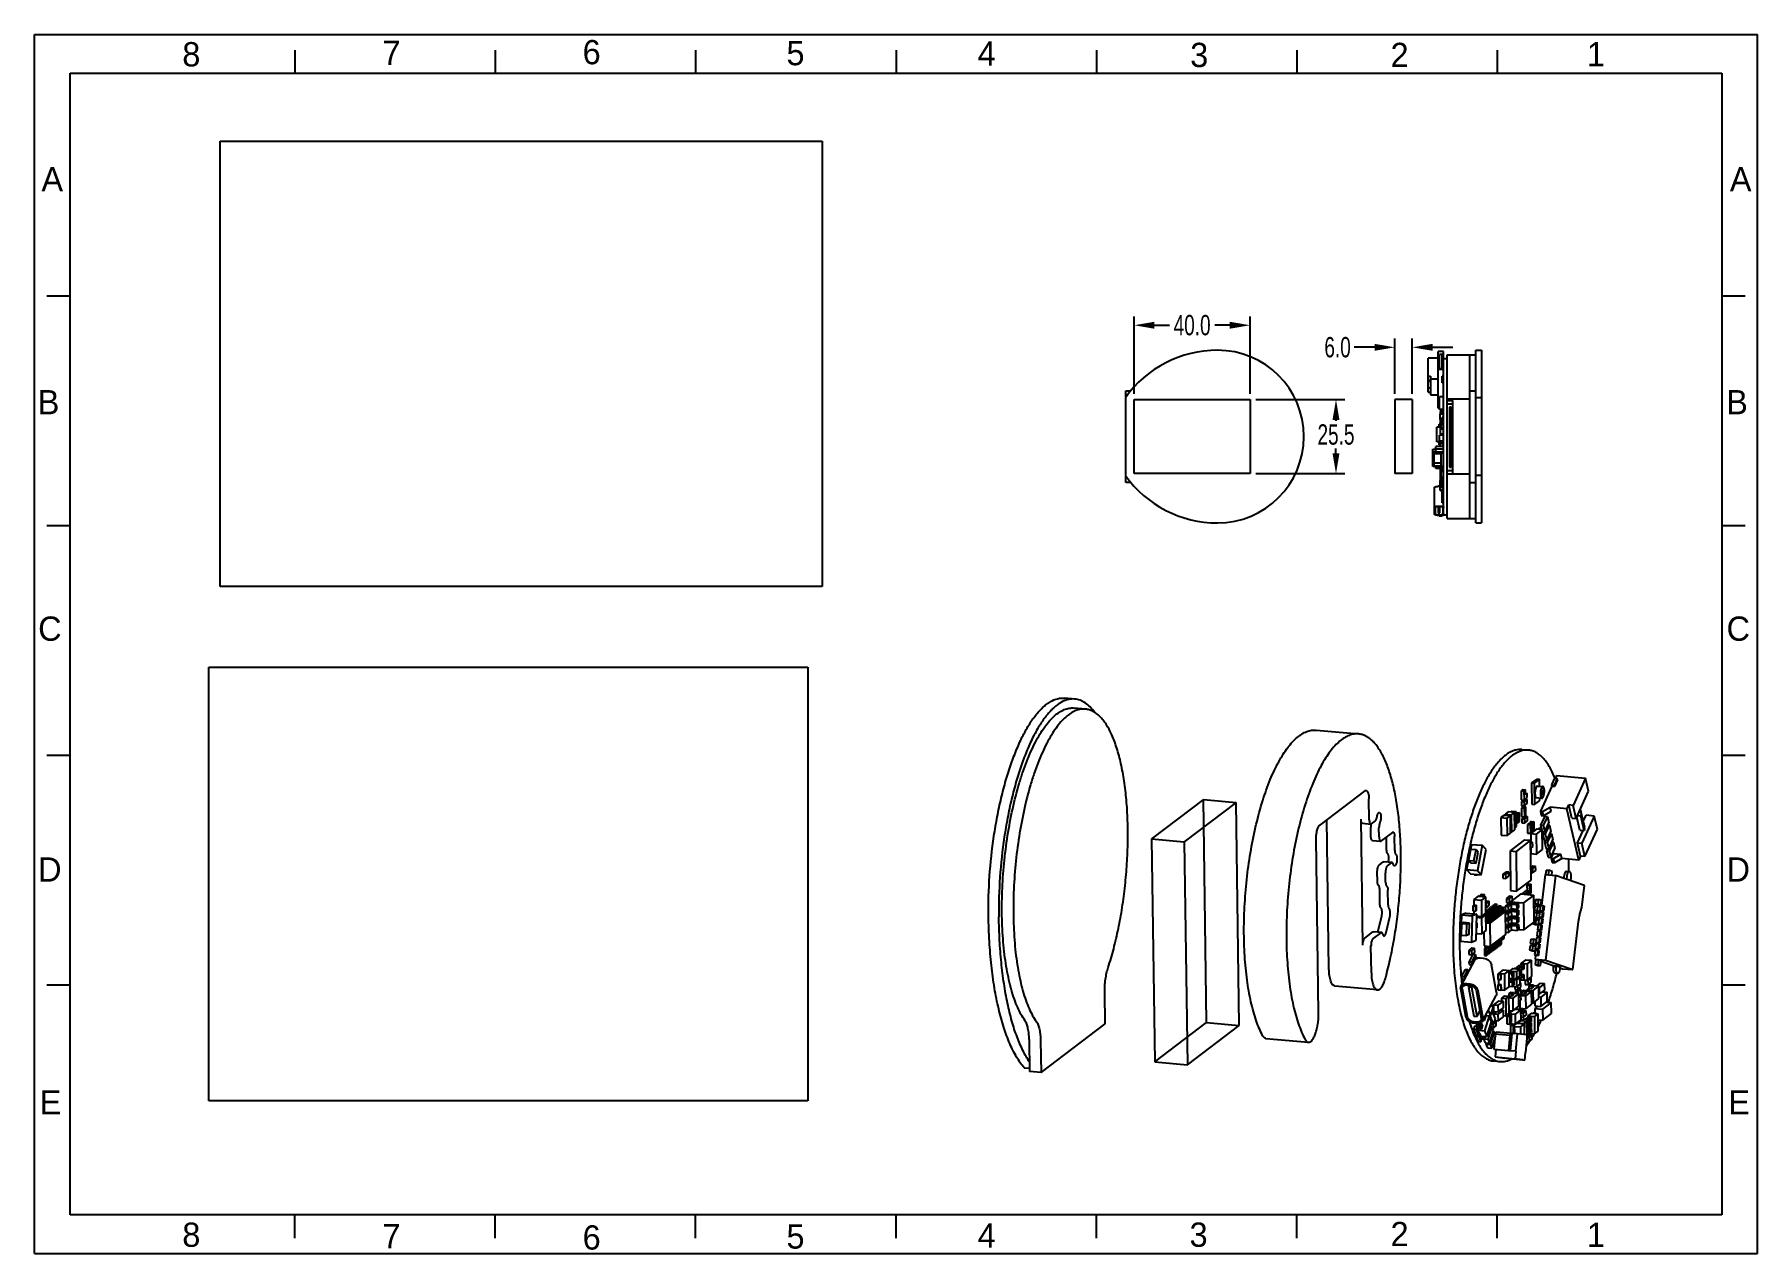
# Model space of a CAD drawing. Header units: millimetres. Extents: x 0 to 297, y 0 to 210.
import ezdxf

# ---------------------------------------------------------------- set-up
doc = ezdxf.new("R2010")
doc.units = ezdxf.units.MM
doc.header["$LTSCALE"] = 16.335
doc.header["$PDMODE"] = 3
doc.header["$PDSIZE"] = 8
doc.layers.get('0').update_dxf_attribs({"linetype": 'CONTINUOUS'})
doc.layers.get('Defpoints').update_dxf_attribs({"linetype": 'CONTINUOUS'})
doc.layers.add('02___PRT_ALL_AXES', color=7, linetype='CONTINUOUS')
doc.styles.get("Standard").update_dxf_attribs({"font": 'txt', "width": 0.7})
doc.styles.add('TEXTSTYLE_2', font='txt')
doc.dimstyles.get("Standard").update_dxf_attribs({"dimtxt": 3.5, "dimasz": 3.5, "dimexe": 1.5, "dimexo": 1, "dimtad": 1, "dimdec": 3, "dimdsep": 46, "dimtxsty": 'Standard', "dimblk": '_FILLED', "dimblk1": '_FILLED', "dimblk2": '_FILLED', "dimcen": 0.09, "dimadec": 3, "dimazin": 2, "dimtol": 1, "dimtp": 0.001, "dimtm": 0.001, "dimtfac": 1, "dimtdec": 3, "dimtofl": 0, "dimtmove": 0, "dimatfit": 3, "dimldrblk": '_FILLED', "dimfxl": 0, "dimtolj": 1, "dimarcsym": 0})
picture_1 = doc.add_image_def('image1.png', size_in_pixel=(613, 453))
picture_2 = doc.add_image_def('image2.png', size_in_pixel=(610, 441))

msp = doc.modelspace()

# ---------------------------------------------------------------- texts
at = {"color": 7, "linetype": 'Continuous', "char_height": 4.183, "width": 4.18311, "attachment_point": 1, "line_spacing_factor": 0.9, "style": 'TEXTSTYLE_2'}
for s, insert in [('8', (25.485, 208.681)), ('7', (59.986, 208.918)), ('6', (94.487, 209.05)), ('5', (129.622, 208.885)), ('4', (162.577, 208.81)), ('3', (199.207, 208.566)), ('2', (233.744, 208.566)), ('1', (267.578, 208.698)), ('A', (1.204, 187.165)), ('A', (292.232, 187.165)), ('B', (0.57, 148.755)), ('B', (291.598, 148.755)), ('C', (0.633, 109.736)), ('C', (291.66, 109.736)), ('D', (0.633, 68.248)), ('D', (291.66, 68.248)), ('E', (0.922, 28.133)), ('E', (291.95, 28.133)), ('8', (25.485, 5.335)), ('7', (59.986, 5.098)), ('6', (94.487, 4.861)), ('5', (129.622, 5.027)), ('4', (162.577, 5.207)), ('3', (199.102, 5.337)), ('2', (233.744, 5.451)), ('1', (267.578, 5.319))]:
    msp.add_mtext(s, dxfattribs=dict(at, insert=insert))

# ---------------------------------------------------------------- blocks, each defined once
blk = doc.blocks.new('_FILLED')
at = {"color": 0, "linetype": 'ByBlock'}
blk.add_solid([(0, 0), (-1, 0.171), (-1, -0.171)], dxfattribs=at)
blk = doc.blocks.new('*D1')
at = {"color": 3, "lineweight": -2}
for p, q in [((234.48, 148.11), (234.48, 157.61)), ((237.48, 148.11), (237.48, 157.61)), ((230.98, 156.11), (227.48, 156.11)), ((240.98, 156.11), (244.48, 156.11))]:
    blk.add_line(p, q, dxfattribs=at)
at = {"layer": 'Defpoints', "color": 0}
for p in [(237.48, 156.11), (234.48, 147.11), (237.48, 147.11)]:
    blk.add_point(p, dxfattribs=at)
at = {"color": 3, "lineweight": -2, "xscale": 3.5, "yscale": 3.5, "zscale": 3.5}
blk.add_blockref('_FILLED', (234.48, 156.11), dxfattribs=at)
at = {"color": 3, "lineweight": -2, "xscale": 3.5, "yscale": 3.5, "zscale": 3.5, "rotation": 180}
blk.add_blockref('_FILLED', (237.48, 156.11), dxfattribs=at)
at = {"color": 3, "insert": (224.61, 156.11), "char_height": 3.5, "attachment_point": 5}
blk.add_mtext('\\A1;6.0', dxfattribs=at)
blk = doc.blocks.new('*D2')
at = {"color": 3, "lineweight": -2}
for p, q in [((210.54, 147.11), (225.84, 147.11)), ((224.34, 143.61), (224.34, 143.45)), ((224.34, 137.86), (224.34, 138.7)), ((210.54, 134.36), (225.84, 134.36))]:
    blk.add_line(p, q, dxfattribs=at)
at = {"layer": 'Defpoints', "color": 0}
for p in [(209.54, 147.11), (209.54, 134.36), (224.34, 134.36)]:
    blk.add_point(p, dxfattribs=at)
at = {"color": 3, "lineweight": -2, "xscale": 3.5, "yscale": 3.5, "zscale": 3.5}
for p, rotation in [((224.34, 147.11), 90), ((224.34, 134.36), 270)]:
    blk.add_blockref('_FILLED', p, dxfattribs=dict(at, rotation=rotation))
at = {"color": 3, "insert": (224.34, 141.07), "char_height": 3.5, "attachment_point": 5}
blk.add_mtext('\\A1;25.5', dxfattribs=at)
blk = doc.blocks.new('*D3')
at = {"color": 3, "lineweight": -2}
for p, q in [((189.54, 148.11), (189.54, 161.41)), ((209.54, 148.11), (209.54, 161.41)), ((193.04, 159.91), (195.65, 159.91)), ((206.04, 159.91), (203.43, 159.91))]:
    blk.add_line(p, q, dxfattribs=at)
at = {"layer": 'Defpoints', "color": 0}
for p in [(209.54, 159.91), (189.54, 147.11), (209.54, 147.11)]:
    blk.add_point(p, dxfattribs=at)
at = {"color": 3, "lineweight": -2, "xscale": 3.5, "yscale": 3.5, "zscale": 3.5, "rotation": 180}
blk.add_blockref('_FILLED', (189.54, 159.91), dxfattribs=at)
at = {"color": 3, "lineweight": -2, "xscale": 3.5, "yscale": 3.5, "zscale": 3.5}
blk.add_blockref('_FILLED', (209.54, 159.91), dxfattribs=at)
at = {"color": 3, "insert": (199.54, 159.91), "char_height": 3.5, "attachment_point": 5}
blk.add_mtext('\\A1;40.0', dxfattribs=at)

# ---------------------------------------------------------------- dimensions: what is measured, and where the dimension line sits
dim = msp.add_linear_dim(base=(209.54, 159.908), p1=(189.54, 147.108), p2=(209.54, 147.108), dimstyle='Standard', override={"dimtad": 0, "dimtih": 1, "dimtoh": 1, "dimdec": 1, "dimlfac": 2, "dimzin": 0, "dimcen": 2.673, "dimclrd": 3, "dimclre": 3, "dimclrt": 3, "dimadec": 0, "dimazin": 0, "dimtol": 0, "dimtdec": 1, "dimtzin": 0})
dim.commit()
dim.dimension.update_dxf_attribs({"geometry": '*D3', "text_midpoint": (199.54, 159.908)})
dim = msp.add_linear_dim(base=(237.477, 156.112), p1=(234.477, 147.108), p2=(237.477, 147.108), dimstyle='Standard', override={"dimtad": 0, "dimtih": 1, "dimtoh": 1, "dimdec": 1, "dimlfac": 2, "dimzin": 0, "dimcen": 2.673, "dimclrd": 3, "dimclre": 3, "dimclrt": 3, "dimadec": 0, "dimazin": 0, "dimtol": 0, "dimtdec": 1, "dimtzin": 0})
dim.commit()
dim.dimension.update_dxf_attribs({"geometry": '*D1', "text_midpoint": (224.606, 156.112), "dimtype": 160})
dim = msp.add_linear_dim(base=(224.339, 134.358), p1=(209.54, 147.108), p2=(209.54, 134.358), angle=90, dimstyle='Standard', override={"dimtad": 0, "dimtih": 1, "dimtoh": 1, "dimdec": 1, "dimlfac": 2, "dimzin": 0, "dimcen": 2.673, "dimclrd": 3, "dimclre": 3, "dimclrt": 3, "dimadec": 0, "dimazin": 0, "dimtol": 0, "dimtdec": 1, "dimtzin": 0})
dim.commit()
dim.dimension.update_dxf_attribs({"geometry": '*D2', "text_midpoint": (224.339, 141.074), "dimtype": 160})

# ---------------------------------------------------------------- linework, layer by layer
at = {"color": 7, "linetype": 'Continuous'}
for p, q in [((0, 0), (0, 210)), ((0, 210), (297, 210)), ((0, 209.998), (297, 209.998)), ((297, 0), (297, 210)), ((44.89, 207.324), (44.89, 203.314)), ((79.427, 207.324), (79.427, 203.314)), ((113.963, 207.324), (113.963, 203.314)), ((148.5, 207.324), (148.5, 203.314)), ((183.037, 207.324), (183.037, 203.314)), ((217.573, 207.324), (217.573, 203.314)), ((252.11, 207.324), (252.11, 203.314)), ((6.171, 6.683), (6.171, 203.314)), ((6.171, 203.314), (290.829, 203.314)), ((290.829, 203.314), (290.829, 6.683)), ((2.161, 164.987), (6.171, 164.987)), ((290.829, 164.987), (294.839, 164.987)), ((241.945, 145.64), (241.945, 155.377)), ((242.895, 155.377), (241.945, 155.377)), ((242.17, 154.656), (241.945, 154.656)), ((242.17, 154.614), (241.945, 154.614)), ((242.17, 152.443), (242.17, 154.872)), ((242.62, 154.872), (242.17, 154.872)), ((242.62, 152.443), (242.62, 154.872)), ((242.895, 154.656), (242.62, 154.656)), ((242.895, 154.614), (242.62, 154.614)), ((242.895, 127.395), (242.895, 155.377)), ((243.495, 126.633), (243.495, 154.833)), ((247.395, 126.633), (247.395, 154.833)), ((248.445, 125.858), (248.445, 155.608)), ((248.445, 155.608), (249.395, 155.608)), ((249.395, 155.608), (249.395, 125.858)), ((240.245, 148.39), (240.245, 154.232)), ((241.945, 154.232), (240.245, 154.232)), ((242.17, 153.86), (241.945, 153.86)), ((242.895, 152.293), (241.945, 152.293)), ((242.17, 152.443), (242.62, 152.443)), ((242.895, 153.86), (242.62, 153.86)), ((242.895, 154.203), (243.495, 154.203)), ((188.115, 147.538), (188.115, 148.633)), ((188.115, 148.633), (188.969, 148.633)), ((240.245, 151.114), (240.645, 151.114)), ((240.645, 150.41), (240.245, 150.41)), ((240.645, 150.246), (240.245, 150.246)), ((240.645, 149.094), (240.245, 149.094)), ((240.645, 151.114), (240.645, 147.944)), ((240.645, 150.668), (241.945, 150.668)), ((242.645, 149.978), (242.645, 151.112)), ((242.895, 151.112), (242.645, 151.112)), ((242.895, 149.978), (242.645, 149.978)), ((247.395, 148.633), (248.445, 148.633)), ((188.04, 147.433), (188.04, 134.033)), ((240.245, 148.39), (240.645, 148.39)), ((240.645, 147.944), (241.945, 147.944)), ((242.195, 145.64), (241.945, 145.64)), ((242.145, 145.491), (242.145, 145.64)), ((242.195, 145.415), (242.195, 147.571)), ((242.895, 147.571), (242.195, 147.571)), ((243.495, 147.233), (247.395, 147.233)), ((243.495, 146.958), (244.47, 146.958)), ((243.495, 146.372), (244.47, 146.372)), ((243.895, 145.773), (243.895, 135.473)), ((244.195, 145.773), (243.895, 145.773)), ((244.195, 135.473), (244.195, 145.773)), ((244.47, 134.288), (244.47, 146.958)), ((249.395, 147.433), (248.445, 147.433)), ((242.195, 145.491), (242.145, 145.491)), ((242.145, 142.365), (242.145, 142.857)), ((242.345, 142.857), (242.145, 142.857)), ((242.895, 145.415), (242.195, 145.415)), ((242.295, 143.668), (242.295, 144.568)), ((242.895, 144.568), (242.295, 144.568)), ((242.645, 143.668), (242.295, 143.668)), ((242.345, 144.568), (242.345, 144.976)), ((242.595, 144.976), (242.345, 144.976)), ((242.345, 143.516), (242.345, 143.668)), ((242.595, 143.516), (242.345, 143.516)), ((242.345, 141.147), (242.345, 143.468)), ((242.595, 143.468), (242.345, 143.468)), ((242.595, 143.331), (242.345, 143.331)), ((242.745, 143.198), (242.345, 143.198)), ((242.395, 144.98), (242.395, 145.415)), ((242.495, 142.184), (242.495, 142.776)), ((242.895, 142.776), (242.495, 142.776)), ((242.595, 144.568), (242.595, 144.981)), ((242.745, 144.981), (242.595, 144.981)), ((242.595, 143.255), (242.595, 143.668)), ((242.645, 143.255), (242.595, 143.255)), ((242.645, 144.981), (242.645, 145.415)), ((242.895, 145.374), (242.645, 145.374)), ((242.895, 145.233), (242.645, 145.233)), ((242.895, 145.158), (242.645, 145.158)), ((242.745, 145.017), (242.645, 145.017)), ((242.645, 143.198), (242.645, 144.011)), ((242.895, 144.011), (242.645, 144.011)), ((242.895, 143.235), (242.645, 143.235)), ((242.645, 142.776), (242.645, 143.171)), ((242.745, 143.171), (242.645, 143.171)), ((242.745, 144.981), (242.745, 145.144)), ((242.895, 145.144), (242.745, 145.144)), ((242.745, 144.568), (242.745, 144.818)), ((242.895, 144.818), (242.745, 144.818)), ((242.745, 143.092), (242.745, 143.235)), ((242.895, 143.092), (242.745, 143.092)), ((241.695, 139.825), (241.695, 142.365)), ((242.345, 142.365), (241.695, 142.365)), ((242.245, 139.825), (241.695, 139.825)), ((242.145, 139.334), (242.145, 139.825)), ((242.195, 139.947), (242.195, 140.948)), ((242.895, 140.948), (242.195, 140.948)), ((242.895, 139.947), (242.195, 139.947)), ((242.245, 139.299), (242.245, 139.947)), ((242.295, 139.022), (242.295, 139.947)), ((242.895, 141.984), (242.345, 141.984)), ((242.895, 141.147), (242.345, 141.147)), ((242.895, 142.184), (242.495, 142.184)), ((242.645, 141.984), (242.645, 142.184)), ((242.645, 140.948), (242.645, 141.147)), ((242.895, 139.747), (242.645, 139.747)), ((242.645, 139.371), (242.645, 139.747)), ((241.045, 138.556), (241.545, 138.556)), ((241.045, 135.559), (241.045, 138.556)), ((241.045, 138.085), (242.895, 138.085)), ((242.895, 137.889), (241.045, 137.889)), ((242.445, 137.77), (241.195, 137.77)), ((241.195, 137.77), (241.195, 135.678)), ((242.895, 139.022), (241.545, 139.022)), ((241.545, 138.085), (241.545, 139.022)), ((242.895, 138.589), (241.545, 138.589)), ((242.245, 139.334), (242.145, 139.334)), ((242.295, 139.299), (242.245, 139.299)), ((242.445, 135.678), (242.445, 137.77)), ((242.895, 139.371), (242.645, 139.371)), ((188.115, 132.833), (188.115, 133.929)), ((242.895, 135.559), (241.045, 135.559)), ((241.195, 136.211), (242.445, 136.211)), ((241.195, 135.678), (242.445, 135.678)), ((241.545, 135.259), (241.545, 135.559)), ((242.895, 135.259), (241.545, 135.259)), ((242.345, 133.19), (242.345, 135.259)), ((242.495, 133.768), (242.345, 133.768)), ((242.495, 135.252), (242.495, 135.259)), ((242.645, 135.252), (242.495, 135.252)), ((242.645, 135.127), (242.495, 135.127)), ((242.495, 134.927), (242.495, 135.127)), ((242.645, 134.927), (242.495, 134.927)), ((242.645, 134.802), (242.495, 134.802)), ((242.495, 132.799), (242.495, 134.802)), ((242.895, 134.724), (242.495, 134.724)), ((242.895, 133.7), (242.495, 133.7)), ((242.645, 134.724), (242.645, 135.259)), ((243.495, 134.904), (244.47, 134.904)), ((243.495, 134.288), (244.47, 134.288)), ((247.395, 134.233), (243.495, 134.233)), ((243.895, 135.473), (244.195, 135.473)), ((249.395, 134.033), (248.445, 134.033)), ((188.969, 132.833), (188.115, 132.833)), ((241.315, 127.395), (241.315, 131.92)), ((242.245, 132.164), (241.965, 132.164)), ((242.495, 133.19), (242.295, 133.19)), ((242.295, 131.424), (242.295, 133.19)), ((242.895, 132.003), (242.295, 132.003)), ((242.645, 131.424), (242.295, 131.424)), ((242.895, 133.319), (242.495, 133.319)), ((242.895, 133.179), (242.495, 133.179)), ((242.895, 132.799), (242.495, 132.799)), ((242.595, 132.079), (242.595, 132.799)), ((242.745, 132.708), (242.595, 132.708)), ((242.745, 132.652), (242.595, 132.652)), ((242.745, 132.344), (242.595, 132.344)), ((242.745, 132.079), (242.595, 132.079)), ((242.595, 131.234), (242.595, 131.424)), ((242.645, 131.234), (242.595, 131.234)), ((242.895, 131.735), (242.645, 131.735)), ((242.645, 130.368), (242.645, 131.735)), ((242.895, 131.447), (242.645, 131.447)), ((242.895, 130.949), (242.645, 130.949)), ((242.895, 130.813), (242.645, 130.813)), ((242.745, 132.344), (242.745, 132.799)), ((242.895, 132.756), (242.745, 132.756)), ((242.895, 132.449), (242.745, 132.449)), ((242.895, 132.239), (242.745, 132.239)), ((242.745, 132.079), (242.745, 132.239)), ((247.395, 132.833), (248.445, 132.833)), ((241.465, 127.395), (241.465, 128.527)), ((241.955, 128.714), (241.955, 127.603)), ((241.965, 128.77), (242.245, 128.77)), ((241.965, 128.714), (242.245, 128.714)), ((242.255, 127.603), (242.255, 128.714)), ((242.895, 130.368), (242.645, 130.368)), ((242.895, 130.33), (242.645, 130.33)), ((242.645, 129.298), (242.645, 130.33)), ((242.895, 129.401), (242.645, 129.401)), ((242.895, 129.298), (242.645, 129.298)), ((242.745, 128.527), (242.745, 127.395)), ((2.161, 125.411), (6.171, 125.411)), ((241.955, 127.603), (242.255, 127.603)), ((242.245, 127.208), (241.965, 127.208)), ((242.245, 127.152), (241.965, 127.152)), ((242.145, 127.152), (242.145, 127.026)), ((242.645, 127.026), (242.145, 127.026)), ((242.645, 127.204), (242.645, 127.026)), ((242.895, 127.263), (242.895, 127.319)), ((242.895, 127.263), (243.495, 127.263)), ((248.445, 125.858), (249.395, 125.858)), ((290.829, 125.411), (294.839, 125.411)), ((256.389, 86.824), (257.513, 86.722)), ((2.161, 85.835), (6.171, 85.835)), ((290.829, 85.835), (294.839, 85.835)), ((258.934, 81.742), (258.037, 81.061)), ((258.037, 81.061), (258.505, 81.018)), ((258.037, 81.061), (258.088, 77.402)), ((259.403, 81.699), (258.505, 81.018)), ((258.505, 81.018), (258.557, 77.36)), ((258.934, 81.742), (259.403, 81.699)), ((259.07, 80.525), (260.007, 80.44)), ((259.42, 80.494), (259.403, 81.699)), ((261.534, 80.517), (259.562, 76.177)), ((262.001, 81.892), (261.48, 80.746)), ((261.48, 80.746), (261.949, 80.704)), ((261.48, 80.746), (261.534, 80.517)), ((261.534, 80.517), (262.002, 80.474)), ((262.469, 81.849), (261.949, 80.704)), ((261.949, 80.704), (262.002, 80.474)), ((262.001, 81.892), (262.469, 81.849)), ((262.522, 81.619), (262.002, 80.474)), ((262.373, 82.364), (262.152, 81.878)), ((262.373, 82.364), (267.338, 81.912)), ((262.522, 81.619), (262.469, 81.849)), ((267.338, 81.912), (265.199, 77.205)), ((267.867, 79.633), (267.338, 81.912)), ((229.29, 79.706), (221.594, 73.866)), ((230.067, 74.715), (230.017, 78.316)), ((256.524, 79.927), (256.261, 79.727)), ((256.261, 79.727), (256.73, 79.685)), ((256.261, 79.727), (256.284, 78.158)), ((256.284, 78.158), (256.752, 78.115)), ((256.643, 78.125), (256.299, 77.864)), ((256.299, 77.864), (256.767, 77.821)), ((256.299, 77.864), (256.309, 77.142)), ((256.524, 79.927), (256.993, 79.884)), ((256.993, 79.884), (256.73, 79.685)), ((256.73, 79.685), (256.752, 78.115)), ((256.752, 78.115), (257.297, 78.529)), ((257.31, 78.233), (256.767, 77.821)), ((256.767, 77.821), (256.777, 77.099)), ((256.777, 77.099), (257.32, 77.511)), ((256.95, 78.266), (257.31, 78.233)), ((257.005, 79.037), (256.993, 79.884)), ((257.001, 79.277), (257.287, 79.251)), ((257.287, 79.251), (257.005, 79.037)), ((257.297, 78.529), (257.287, 79.251)), ((257.32, 77.511), (257.31, 78.233)), ((258.088, 77.402), (258.557, 77.36)), ((258.557, 77.36), (259.454, 78.04)), ((258.889, 78.534), (259.826, 78.448)), ((259.454, 78.04), (259.448, 78.483)), ((259.605, 79.178), (259.89, 79.152)), ((259.663, 79.762), (259.943, 79.737)), ((264.144, 76.601), (264.449, 77.273)), ((265.199, 77.205), (264.449, 77.273)), ((264.979, 74.994), (264.449, 77.273)), ((265.728, 74.926), (267.867, 79.633)), ((223.131, 48.996), (222.769, 74.758)), ((228.967, 53.11), (228.662, 74.843)), ((231.119, 74.542), (230.43, 74.02)), ((253.364, 75.54), (252.778, 75.096)), ((252.778, 75.096), (253.809, 75.002)), ((252.778, 75.096), (252.821, 72.077)), ((253.364, 75.54), (254.394, 75.446)), ((254.092, 76.117), (253.506, 75.673)), ((253.506, 75.673), (254.537, 75.579)), ((253.506, 75.673), (253.509, 75.527)), ((254.394, 75.446), (253.809, 75.002)), ((253.809, 75.002), (253.851, 71.983)), ((254.092, 76.117), (255.122, 76.023)), ((254.436, 72.427), (254.394, 75.446)), ((254.659, 76.221), (254.476, 76.082)), ((255.122, 76.023), (254.537, 75.579)), ((254.537, 75.579), (254.579, 72.56)), ((254.659, 76.221), (255.409, 76.153)), ((255.165, 73.005), (255.122, 76.023)), ((255.409, 76.153), (255.123, 75.936)), ((255.445, 73.585), (255.409, 76.153)), ((255.475, 75.975), (255.412, 75.927)), ((255.414, 75.757), (255.681, 75.733)), ((255.416, 75.617), (255.544, 75.605)), ((255.544, 75.605), (255.418, 75.509)), ((255.475, 75.975), (255.944, 75.933)), ((255.565, 74.115), (255.544, 75.605)), ((255.563, 74.256), (255.702, 74.243)), ((255.944, 75.933), (255.681, 75.733)), ((255.681, 75.733), (255.702, 74.243)), ((255.702, 74.243), (255.965, 74.443)), ((255.965, 74.443), (255.944, 75.933)), ((256.309, 77.142), (256.777, 77.099)), ((256.584, 76.964), (256.321, 76.765)), ((256.321, 76.765), (256.789, 76.722)), ((256.321, 76.765), (256.342, 75.275)), ((256.342, 75.275), (256.81, 75.232)), ((256.796, 75.233), (256.35, 74.895)), ((256.35, 74.895), (256.818, 74.852)), ((256.35, 74.895), (256.36, 74.173)), ((256.584, 76.964), (257.052, 76.922)), ((257.052, 76.922), (256.789, 76.722)), ((256.789, 76.722), (256.81, 75.232)), ((256.81, 75.232), (257.073, 75.432)), ((257.361, 75.264), (256.818, 74.852)), ((256.818, 74.852), (256.828, 74.13)), ((256.828, 74.13), (257.371, 74.542)), ((256.906, 75.305), (257.361, 75.264)), ((257.073, 75.432), (257.052, 76.922)), ((257.371, 74.542), (257.361, 75.264)), ((258.011, 74.424), (257.749, 74.224)), ((258.011, 74.424), (258.48, 74.381)), ((258.48, 74.381), (258.217, 74.182)), ((258.501, 72.891), (258.48, 74.381)), ((259.562, 76.177), (259.937, 76.143)), ((259.562, 76.177), (259.733, 75.442)), ((260.313, 75.332), (259.609, 73.784)), ((259.733, 75.442), (260.107, 75.408)), ((259.937, 76.143), (261.24, 76.865)), ((260.107, 75.408), (259.937, 76.143)), ((260.781, 75.289), (260.078, 73.741)), ((261.411, 76.13), (260.107, 75.408)), ((260.313, 75.332), (260.274, 75.5)), ((260.313, 75.332), (260.781, 75.289)), ((260.781, 75.289), (261.038, 74.184)), ((264.144, 76.601), (261.24, 76.865)), ((261.411, 76.13), (261.24, 76.865)), ((266.194, 67.779), (264.144, 76.601)), ((264.979, 74.994), (265.728, 74.926)), ((265.728, 74.926), (265.199, 77.205)), ((266.384, 72.92), (265.854, 75.203)), ((265.978, 75.476), (266.536, 75.425)), ((266.658, 75.694), (266.464, 76.546)), ((267.192, 73.42), (266.465, 76.548)), ((266.536, 75.425), (266.658, 75.694)), ((267.134, 72.852), (266.536, 75.425)), ((267.256, 73.121), (266.658, 75.694)), ((268.858, 75.369), (266.719, 70.662)), ((267.006, 74.512), (266.937, 74.519)), ((266.961, 74.414), (267.453, 75.497)), ((266.996, 74.265), (267.188, 73.419)), ((268.858, 75.369), (267.453, 75.497)), ((269.388, 73.09), (268.858, 75.369)), ((221.342, 41.429), (220.922, 71.415)), ((228.921, 74.112), (230.326, 73.984)), ((230.365, 71.895), (230.343, 73.467)), ((231.77, 71.767), (231.748, 73.339)), ((234.082, 72.55), (232.134, 71.072)), ((233.074, 69.569), (233.044, 71.762)), ((234.479, 69.441), (234.446, 71.856)), ((252.821, 72.077), (253.851, 71.983)), ((253.851, 71.983), (254.436, 72.427)), ((254.434, 72.574), (254.579, 72.56)), ((254.579, 72.56), (255.165, 73.005)), ((255.159, 73.369), (255.445, 73.585)), ((255.439, 74.019), (255.565, 74.115)), ((256.36, 74.173), (256.828, 74.13)), ((257.612, 74.12), (257.349, 73.921)), ((257.349, 73.921), (257.817, 73.878)), ((257.349, 73.921), (257.37, 72.431)), ((257.37, 72.431), (257.838, 72.388)), ((257.612, 74.12), (258.08, 74.078)), ((257.749, 74.224), (258.217, 74.182)), ((257.749, 74.224), (257.75, 74.108)), ((258.08, 74.078), (257.817, 73.878)), ((257.817, 73.878), (257.838, 72.388)), ((257.838, 72.388), (258.101, 72.588)), ((258.948, 73.147), (257.898, 72.35)), ((257.898, 72.35), (258.834, 72.265)), ((257.898, 72.35), (257.918, 70.874)), ((258.101, 72.588), (258.08, 74.078)), ((258.099, 72.704), (258.238, 72.691)), ((258.217, 74.182), (258.238, 72.691)), ((258.238, 72.691), (258.501, 72.891)), ((259.885, 73.062), (258.834, 72.265)), ((258.834, 72.265), (258.883, 68.804)), ((258.948, 73.147), (259.885, 73.062)), ((259.347, 73.293), (259.133, 73.13)), ((259.347, 73.293), (259.816, 73.25)), ((259.816, 73.25), (259.602, 73.088)), ((259.609, 73.784), (260.078, 73.741)), ((259.609, 73.784), (259.732, 73.258)), ((259.818, 73.061), (259.816, 73.25)), ((259.934, 69.601), (259.885, 73.062)), ((259.89, 72.676), (260.335, 72.636)), ((260.107, 72.657), (259.951, 72.313)), ((259.951, 72.313), (260.419, 72.271)), ((259.951, 72.313), (260.208, 71.208)), ((260.078, 73.741), (260.335, 72.636)), ((260.335, 72.636), (261.038, 74.184)), ((261.123, 73.819), (260.419, 72.271)), ((260.419, 72.271), (260.676, 71.166)), ((260.676, 71.166), (261.379, 72.713)), ((261.464, 72.348), (260.761, 70.8)), ((260.882, 73.84), (261.123, 73.819)), ((261.123, 73.819), (261.379, 72.713)), ((261.224, 72.37), (261.464, 72.348)), ((261.464, 72.348), (261.721, 71.243)), ((265.97, 70.73), (266.942, 72.87)), ((266.384, 72.92), (267.134, 72.852)), ((267.256, 73.121), (267.134, 72.852)), ((267.249, 68.383), (269.388, 73.09)), ((230.624, 71.164), (232.029, 71.036)), ((247.681, 70.489), (246.833, 66.144)), ((247.553, 69.599), (247.184, 67.709)), ((248.49, 69.513), (247.553, 69.599)), ((247.681, 70.489), (249.555, 70.318)), ((248.121, 67.624), (248.49, 69.513)), ((248.478, 67.244), (248.847, 69.133)), ((248.847, 69.133), (248.49, 69.513)), ((249.555, 70.318), (248.706, 65.973)), ((249.391, 65.244), (250.239, 69.589)), ((250.239, 69.589), (249.555, 70.318)), ((249.921, 69.928), (249.961, 69.924)), ((249.961, 69.924), (249.935, 69.913)), ((249.96, 69.887), (249.961, 69.924)), ((256.843, 71.275), (254.341, 69.377)), ((254.341, 69.377), (255.372, 69.283)), ((254.341, 69.377), (254.438, 62.508)), ((257.874, 71.182), (255.372, 69.283)), ((255.372, 69.283), (255.468, 62.414)), ((256.843, 71.275), (257.874, 71.182)), ((257.97, 64.313), (257.874, 71.182)), ((257.878, 70.878), (258.231, 70.846)), ((258.231, 70.846), (257.882, 70.581)), ((257.892, 69.859), (258.241, 70.124)), ((257.932, 69.889), (257.946, 68.89)), ((257.946, 68.89), (258.883, 68.804)), ((258.241, 70.124), (258.231, 70.846)), ((258.883, 68.804), (259.934, 69.601)), ((260.208, 71.208), (260.676, 71.166)), ((260.449, 71.186), (260.293, 70.843)), ((260.293, 70.843), (260.761, 70.8)), ((260.293, 70.843), (260.549, 69.738)), ((260.549, 69.738), (261.018, 69.695)), ((260.79, 69.716), (260.634, 69.373)), ((260.634, 69.373), (261.103, 69.33)), ((260.634, 69.373), (260.891, 68.268)), ((260.761, 70.8), (261.018, 69.695)), ((261.018, 69.695), (261.721, 71.243)), ((261.806, 70.878), (261.103, 69.33)), ((261.103, 69.33), (261.359, 68.225)), ((261.359, 68.225), (262.063, 69.773)), ((261.441, 68.091), (261.808, 68.898)), ((261.565, 70.9), (261.806, 70.878)), ((261.808, 68.898), (261.759, 69.105)), ((261.806, 70.878), (262.063, 69.773)), ((261.808, 68.898), (263.119, 68.778)), ((261.816, 68.056), (263.119, 68.778)), ((263.29, 68.043), (263.119, 68.778)), ((265.97, 70.73), (266.719, 70.662)), ((266.499, 68.451), (265.97, 70.73)), ((266.499, 68.451), (266.194, 67.779)), ((267.249, 68.383), (266.499, 68.451)), ((267.249, 68.383), (266.719, 70.662)), ((231.481, 64.121), (231.459, 65.691)), ((231.795, 66.917), (232.492, 67.446)), ((234.001, 67.353), (232.596, 67.481)), ((232.886, 63.993), (232.864, 65.563)), ((233.2, 66.789), (233.897, 67.318)), ((246.833, 66.144), (248.706, 65.973)), ((246.833, 66.144), (247.517, 65.415)), ((247.184, 67.709), (248.121, 67.624)), ((247.541, 67.329), (247.184, 67.709)), ((247.517, 65.415), (249.391, 65.244)), ((247.541, 67.329), (248.478, 67.244)), ((248.117, 65.36), (248.212, 65.259)), ((248.478, 67.244), (248.121, 67.624)), ((248.706, 65.973), (249.391, 65.244)), ((253.659, 65.777), (253.116, 65.366)), ((253.116, 65.366), (253.584, 65.323)), ((253.116, 65.366), (253.126, 64.644)), ((254.127, 65.735), (253.584, 65.323)), ((253.659, 65.777), (254.127, 65.735)), ((254.137, 65.013), (254.127, 65.735)), ((258.278, 66.768), (257.939, 66.511)), ((257.942, 66.338), (258.204, 66.314)), ((257.952, 65.616), (258.214, 65.592)), ((258.747, 66.725), (258.204, 66.314)), ((258.204, 66.314), (258.214, 65.592)), ((258.214, 65.592), (258.757, 66.004)), ((258.278, 66.768), (258.747, 66.725)), ((258.757, 66.004), (258.747, 66.725)), ((260.559, 66.057), (260.465, 65.275)), ((260.559, 66.057), (261.027, 66.014)), ((260.891, 68.268), (261.359, 68.225)), ((261.027, 66.014), (260.934, 65.234)), ((261.621, 65.809), (261.027, 66.014)), ((261.441, 68.091), (261.816, 68.056)), ((261.441, 68.091), (261.612, 67.355)), ((261.546, 65.178), (261.621, 65.809)), ((261.612, 67.355), (261.987, 67.321)), ((261.987, 67.321), (261.816, 68.056)), ((263.29, 68.043), (261.987, 67.321)), ((266.194, 67.779), (263.29, 68.043)), ((264.038, 65.832), (264.507, 65.789)), ((264.533, 65.783), (264.507, 65.789)), ((264.665, 65.738), (264.533, 65.783)), ((231.912, 60.215), (231.877, 62.706)), ((233.317, 60.087), (233.282, 62.578)), ((248.212, 65.259), (248.68, 65.216)), ((248.585, 65.317), (248.68, 65.216)), ((248.68, 65.216), (248.698, 65.307)), ((253.126, 64.644), (253.594, 64.601)), ((253.584, 65.323), (253.594, 64.601)), ((253.594, 64.601), (254.137, 65.013)), ((254.438, 62.508), (255.468, 62.414)), ((255.468, 62.414), (257.97, 64.313)), ((257.094, 62.522), (256.365, 61.969)), ((257.562, 62.479), (257.009, 62.059)), ((257.094, 62.522), (257.562, 62.479)), ((257.516, 63.644), (257.253, 63.445)), ((257.253, 63.445), (257.722, 63.402)), ((257.253, 63.445), (257.266, 62.506)), ((257.516, 63.644), (257.985, 63.602)), ((257.569, 62.008), (257.562, 62.479)), ((257.985, 63.602), (257.722, 63.402)), ((257.722, 63.402), (257.741, 61.992)), ((258.006, 62.112), (257.985, 63.602)), ((260.415, 65.281), (259.774, 59.933)), ((260.415, 65.281), (262.195, 65.119)), ((262.195, 65.119), (260.448, 50.536)), ((267.152, 63.408), (262.195, 65.119)), ((263.638, 64.992), (263.596, 64.636)), ((264.107, 64.95), (264.05, 64.479)), ((264.809, 64.217), (264.865, 64.688)), ((266.696, 59.598), (267.152, 63.408)), ((248.095, 60.032), (247.903, 59.886)), ((247.903, 59.886), (248.371, 59.844)), ((247.903, 59.886), (247.915, 59.008)), ((248.837, 61.571), (248.082, 60.998)), ((248.082, 60.998), (249.393, 60.879)), ((248.082, 60.998), (248.095, 60.032)), ((248.095, 60.032), (248.564, 59.99)), ((248.564, 59.99), (248.371, 59.844)), ((248.371, 59.844), (248.383, 58.966)), ((248.576, 59.112), (248.564, 59.99)), ((248.837, 61.571), (250.148, 61.452)), ((248.953, 61.605), (248.901, 61.566)), ((248.953, 61.605), (249.421, 61.563)), ((249.441, 61.905), (249.178, 61.706)), ((249.178, 61.706), (249.646, 61.663)), ((249.178, 61.706), (249.18, 61.585)), ((249.421, 61.563), (249.369, 61.523)), ((250.148, 61.452), (249.393, 60.879)), ((249.393, 60.879), (249.432, 58.074)), ((249.422, 61.518), (249.421, 61.563)), ((249.441, 61.905), (249.909, 61.863)), ((249.909, 61.863), (249.646, 61.663)), ((249.646, 61.663), (249.649, 61.497)), ((249.915, 61.473), (249.909, 61.863)), ((250.188, 58.647), (250.148, 61.452)), ((250.281, 60.725), (250.16, 60.633)), ((250.165, 60.274), (250.207, 60.27)), ((250.175, 59.552), (250.217, 59.549)), ((250.75, 60.682), (250.207, 60.27)), ((250.207, 60.27), (250.217, 59.549)), ((250.217, 59.549), (250.76, 59.96)), ((250.281, 60.725), (250.75, 60.682)), ((250.881, 59.521), (250.742, 59.414)), ((250.742, 59.414), (251.023, 59.389)), ((250.742, 59.414), (250.743, 59.34)), ((250.76, 59.96), (250.75, 60.682)), ((250.881, 59.521), (251.162, 59.495)), ((251.109, 59.693), (250.969, 59.587)), ((250.969, 59.587), (251.25, 59.561)), ((250.969, 59.587), (250.97, 59.513)), ((251.162, 59.495), (251.023, 59.389)), ((251.109, 59.693), (251.39, 59.668)), ((251.176, 58.505), (251.162, 59.495)), ((251.336, 59.866), (251.196, 59.76)), ((251.196, 59.76), (251.477, 59.734)), ((251.196, 59.76), (251.197, 59.685)), ((251.39, 59.668), (251.25, 59.561)), ((251.25, 59.561), (251.264, 58.571)), ((251.336, 59.866), (251.617, 59.84)), ((251.404, 58.677), (251.39, 59.668)), ((251.564, 60.038), (251.424, 59.932)), ((251.424, 59.932), (251.705, 59.906)), ((251.424, 59.932), (251.425, 59.858)), ((251.617, 59.84), (251.477, 59.734)), ((251.477, 59.734), (251.491, 58.744)), ((251.564, 60.038), (251.845, 60.013)), ((251.631, 58.85), (251.617, 59.84)), ((251.791, 60.211), (251.651, 60.105)), ((251.651, 60.105), (251.932, 60.079)), ((251.651, 60.105), (251.652, 60.03)), ((251.845, 60.013), (251.705, 59.906)), ((251.705, 59.906), (251.719, 58.916)), ((251.791, 60.211), (252.072, 60.185)), ((251.858, 59.022), (251.845, 60.013)), ((252.072, 60.185), (251.932, 60.079)), ((251.932, 60.079), (251.946, 59.089)), ((252.086, 59.195), (252.072, 60.185)), ((252.08, 59.586), (252.31, 59.565)), ((252.082, 59.467), (252.171, 59.459)), ((252.257, 59.764), (252.117, 59.657)), ((252.117, 59.657), (252.398, 59.632)), ((252.117, 59.657), (252.118, 59.583)), ((252.31, 59.565), (252.171, 59.459)), ((252.171, 59.459), (252.173, 59.261)), ((252.257, 59.764), (252.538, 59.738)), ((252.313, 59.367), (252.31, 59.565)), ((252.484, 59.936), (252.344, 59.83)), ((252.344, 59.83), (252.625, 59.804)), ((252.344, 59.83), (252.345, 59.755)), ((252.538, 59.738), (252.398, 59.632)), ((252.398, 59.632), (252.401, 59.434)), ((252.541, 59.54), (252.401, 59.434)), ((252.401, 59.434), (252.869, 59.391)), ((252.484, 59.936), (252.765, 59.91)), ((252.541, 59.54), (252.538, 59.738)), ((252.541, 59.54), (253.009, 59.497)), ((252.765, 59.91), (252.625, 59.804)), ((252.625, 59.804), (252.628, 59.606)), ((252.768, 59.712), (252.628, 59.606)), ((252.628, 59.606), (253.096, 59.564)), ((252.768, 59.712), (252.765, 59.91)), ((252.768, 59.712), (253.236, 59.67)), ((253.009, 59.497), (252.869, 59.391)), ((253.019, 58.805), (253.009, 59.497)), ((253.236, 59.67), (253.096, 59.564)), ((253.096, 59.564), (253.106, 58.872)), ((253.246, 58.978), (253.236, 59.67)), ((254.251, 60.364), (253.522, 59.811)), ((253.522, 59.811), (253.99, 59.769)), ((253.522, 59.811), (253.533, 59.031)), ((254.256, 61.596), (253.713, 61.184)), ((253.713, 61.184), (254.182, 61.142)), ((253.713, 61.184), (253.724, 60.462)), ((253.724, 60.462), (254.192, 60.42)), ((254.544, 60.189), (253.99, 59.769)), ((253.99, 59.769), (254.001, 58.988)), ((254.001, 58.988), (254.555, 59.408)), ((254.725, 61.553), (254.182, 61.142)), ((254.182, 61.142), (254.192, 60.42)), ((256.195, 61.938), (254.192, 60.42)), ((255.187, 60.279), (254.251, 60.364)), ((254.256, 61.596), (254.725, 61.553)), ((254.418, 60.59), (256.666, 60.385)), ((254.418, 60.59), (254.421, 60.349)), ((254.544, 60.189), (255.481, 60.104)), ((254.544, 60.189), (254.555, 59.408)), ((254.555, 59.408), (255.492, 59.323)), ((254.735, 60.832), (254.725, 61.553)), ((255.356, 60.407), (255.187, 60.279)), ((255.356, 60.407), (255.824, 60.364)), ((255.824, 60.364), (255.481, 60.104)), ((255.481, 60.104), (255.492, 59.323)), ((255.492, 59.323), (255.835, 59.584)), ((255.835, 59.584), (255.824, 60.364)), ((256.195, 61.938), (258.443, 61.734)), ((257.302, 61.884), (256.365, 61.969)), ((256.365, 61.969), (256.366, 61.923)), ((258.443, 61.734), (256.666, 60.385)), ((256.666, 60.385), (256.731, 55.751)), ((257.009, 62.059), (257.945, 61.974)), ((257.302, 61.884), (257.248, 61.842)), ((257.945, 61.974), (257.716, 61.8)), ((257.837, 61.983), (258.006, 62.112)), ((257.948, 61.779), (257.945, 61.974)), ((258.508, 57.099), (258.443, 61.734)), ((258.619, 59.868), (258.53, 59.124)), ((258.619, 59.868), (259.087, 59.826)), ((258.756, 61.007), (258.667, 60.264)), ((258.667, 60.264), (259.135, 60.221)), ((258.667, 60.264), (259.178, 60.087)), ((258.756, 61.007), (259.224, 60.965)), ((259.087, 59.826), (258.998, 59.082)), ((259.599, 59.649), (259.087, 59.826)), ((259.224, 60.965), (259.135, 60.221)), ((259.135, 60.221), (259.646, 60.045)), ((259.178, 60.087), (259.646, 60.045)), ((259.735, 60.788), (259.224, 60.965)), ((259.509, 58.905), (259.599, 59.649)), ((259.587, 59.95), (259.553, 59.665)), ((259.587, 59.95), (260.056, 59.907)), ((259.646, 60.045), (259.735, 60.788)), ((260.056, 59.907), (259.949, 59.013)), ((260.237, 59.844), (260.056, 59.907)), ((260.237, 59.844), (260.13, 58.95)), ((266.668, 59.43), (266.696, 59.598)), ((245.963, 58.321), (245.828, 53.787)), ((245.975, 56.821), (245.916, 54.85)), ((246.765, 58.657), (245.963, 58.321)), ((245.963, 58.321), (247.836, 58.15)), ((246.393, 56.997), (245.975, 56.821)), ((246.911, 56.736), (245.975, 56.821)), ((247.33, 56.912), (246.393, 56.997)), ((246.765, 58.657), (248.639, 58.487)), ((246.853, 54.765), (246.911, 56.736)), ((247.33, 56.912), (246.911, 56.736)), ((247.271, 54.94), (247.33, 56.912)), ((247.836, 58.15), (247.702, 53.617)), ((248.639, 58.487), (247.836, 58.15)), ((247.915, 59.008), (248.383, 58.966)), ((248.11, 58.991), (248.116, 58.534)), ((248.383, 58.966), (248.576, 59.112)), ((248.504, 53.953), (248.639, 58.487)), ((248.606, 56.965), (248.593, 56.955)), ((248.594, 56.966), (248.606, 56.965)), ((248.606, 56.965), (248.618, 56.087)), ((248.622, 57.928), (249.435, 57.854)), ((248.629, 58.147), (249.432, 58.074)), ((249.432, 58.074), (250.188, 58.647)), ((250.191, 58.427), (249.435, 57.854)), ((249.435, 57.854), (249.475, 55.049)), ((249.93, 58.451), (250.191, 58.427)), ((249.948, 58.449), (249.948, 58.465)), ((250.115, 58.591), (250.117, 58.426)), ((250.199, 59.003), (250.183, 58.991)), ((250.184, 58.886), (250.34, 58.871)), ((250.185, 58.811), (250.253, 58.805)), ((250.253, 58.805), (250.186, 58.754)), ((250.23, 55.622), (250.191, 58.427)), ((250.199, 59.003), (250.48, 58.978)), ((250.2, 57.764), (250.267, 57.815)), ((250.201, 57.702), (250.595, 57.666)), ((250.204, 57.504), (250.317, 57.493)), ((250.319, 57.393), (250.206, 57.308)), ((250.211, 56.98), (250.851, 56.921)), ((250.267, 57.815), (250.253, 58.805)), ((250.267, 57.815), (250.735, 57.772)), ((250.427, 59.176), (250.287, 59.069)), ((250.287, 59.069), (250.568, 59.044)), ((250.287, 59.069), (250.288, 58.995)), ((250.324, 57), (250.317, 57.493)), ((250.605, 56.974), (250.324, 57)), ((250.48, 58.978), (250.34, 58.871)), ((250.34, 58.871), (250.354, 57.881)), ((250.494, 57.987), (250.354, 57.881)), ((250.354, 57.881), (250.823, 57.838)), ((250.427, 59.176), (250.708, 59.15)), ((250.494, 57.987), (250.48, 58.978)), ((250.494, 57.987), (250.963, 57.944)), ((250.654, 59.348), (250.514, 59.242)), ((250.514, 59.242), (250.795, 59.216)), ((250.514, 59.242), (250.515, 59.168)), ((250.708, 59.15), (250.568, 59.044)), ((250.568, 59.044), (250.582, 58.053)), ((250.722, 58.16), (250.582, 58.053)), ((250.582, 58.053), (251.05, 58.011)), ((250.735, 57.772), (250.595, 57.666)), ((250.595, 57.666), (250.605, 56.974)), ((250.745, 57.08), (250.605, 56.974)), ((250.654, 59.348), (250.935, 59.323)), ((250.722, 58.16), (250.708, 59.15)), ((250.722, 58.16), (251.19, 58.117)), ((250.745, 57.08), (250.735, 57.772)), ((250.832, 57.147), (250.752, 57.154)), ((250.935, 59.323), (250.795, 59.216)), ((250.795, 59.216), (250.809, 58.226)), ((250.949, 58.332), (250.809, 58.226)), ((250.809, 58.226), (251.277, 58.183)), ((250.963, 57.944), (250.823, 57.838)), ((250.823, 57.838), (250.832, 57.147)), ((250.972, 57.253), (250.832, 57.147)), ((253.563, 58.979), (250.851, 56.921)), ((250.851, 56.921), (250.907, 52.896)), ((250.949, 58.332), (250.935, 59.323)), ((250.949, 58.332), (251.417, 58.29)), ((250.972, 57.253), (250.963, 57.944)), ((251.06, 57.319), (250.979, 57.326)), ((251.023, 59.389), (251.036, 58.399)), ((251.176, 58.505), (251.036, 58.399)), ((251.036, 58.399), (251.505, 58.356)), ((251.19, 58.117), (251.05, 58.011)), ((251.05, 58.011), (251.06, 57.319)), ((251.2, 57.425), (251.06, 57.319)), ((251.176, 58.505), (251.645, 58.462)), ((251.2, 57.425), (251.19, 58.117)), ((251.287, 57.492), (251.206, 57.499)), ((251.404, 58.677), (251.264, 58.571)), ((251.264, 58.571), (251.732, 58.528)), ((251.417, 58.29), (251.277, 58.183)), ((251.277, 58.183), (251.287, 57.492)), ((251.427, 57.598), (251.287, 57.492)), ((251.404, 58.677), (251.872, 58.635)), ((251.427, 57.598), (251.417, 58.29)), ((251.515, 57.664), (251.434, 57.671)), ((251.631, 58.85), (251.491, 58.744)), ((251.491, 58.744), (251.96, 58.701)), ((251.645, 58.462), (251.505, 58.356)), ((251.505, 58.356), (251.515, 57.664)), ((251.654, 57.77), (251.515, 57.664)), ((251.631, 58.85), (252.099, 58.807)), ((251.654, 57.77), (251.645, 58.462)), ((251.742, 57.837), (251.661, 57.844)), ((251.858, 59.022), (251.719, 58.916)), ((251.719, 58.916), (252.187, 58.873)), ((251.872, 58.635), (251.732, 58.528)), ((251.732, 58.528), (251.742, 57.837)), ((251.882, 57.943), (251.742, 57.837)), ((251.858, 59.022), (252.327, 58.98)), ((251.882, 57.943), (251.872, 58.635)), ((251.969, 58.009), (251.889, 58.017)), ((252.086, 59.195), (251.946, 59.089)), ((251.946, 59.089), (252.414, 59.046)), ((252.099, 58.807), (251.96, 58.701)), ((251.96, 58.701), (251.969, 58.009)), ((252.109, 58.115), (251.969, 58.009)), ((252.086, 59.195), (252.554, 59.152)), ((252.109, 58.115), (252.099, 58.807)), ((252.197, 58.182), (252.116, 58.189)), ((252.313, 59.367), (252.173, 59.261)), ((252.173, 59.261), (252.642, 59.219)), ((252.327, 58.98), (252.187, 58.873)), ((252.187, 58.873), (252.197, 58.182)), ((252.337, 58.288), (252.197, 58.182)), ((252.313, 59.367), (252.782, 59.325)), ((252.337, 58.288), (252.327, 58.98)), ((252.424, 58.354), (252.343, 58.362)), ((252.554, 59.152), (252.414, 59.046)), ((252.414, 59.046), (252.424, 58.354)), ((252.564, 58.46), (252.424, 58.354)), ((252.564, 58.46), (252.554, 59.152)), ((252.651, 58.527), (252.571, 58.534)), ((252.782, 59.325), (252.642, 59.219)), ((252.642, 59.219), (252.651, 58.527)), ((252.791, 58.633), (252.651, 58.527)), ((252.791, 58.633), (252.782, 59.325)), ((252.879, 58.699), (252.798, 58.707)), ((252.869, 59.391), (252.879, 58.699)), ((253.019, 58.805), (252.879, 58.699)), ((253.106, 58.872), (253.025, 58.879)), ((253.246, 58.978), (253.106, 58.872)), ((253.249, 59.008), (253.563, 58.979)), ((253.533, 59.031), (254.001, 58.988)), ((253.619, 54.954), (253.563, 58.979)), ((254.268, 59.145), (253.568, 58.613)), ((253.568, 58.589), (254.007, 58.549)), ((253.579, 57.809), (254.018, 57.769)), ((254.285, 57.925), (253.585, 57.394)), ((253.585, 57.369), (254.025, 57.329)), ((253.596, 56.589), (254.036, 56.549)), ((254.302, 56.705), (253.602, 56.174)), ((254.561, 58.969), (254.007, 58.549)), ((254.007, 58.549), (254.018, 57.769)), ((254.018, 57.769), (254.572, 58.189)), ((254.578, 57.75), (254.025, 57.329)), ((254.025, 57.329), (254.036, 56.549)), ((254.036, 56.549), (254.589, 56.969)), ((254.595, 56.53), (254.042, 56.11)), ((255.204, 59.059), (254.268, 59.145)), ((255.222, 57.84), (254.285, 57.925)), ((255.239, 56.62), (254.302, 56.705)), ((254.436, 59.318), (254.439, 59.129)), ((254.453, 58.098), (254.456, 57.909)), ((254.47, 56.879), (254.473, 56.69)), ((254.561, 58.969), (255.498, 58.884)), ((254.561, 58.969), (254.572, 58.189)), ((254.572, 58.189), (255.509, 58.103)), ((254.578, 57.75), (255.515, 57.664)), ((254.578, 57.75), (254.589, 56.969)), ((254.589, 56.969), (255.526, 56.884)), ((254.595, 56.53), (255.532, 56.445)), ((254.606, 55.749), (254.595, 56.53)), ((255.373, 59.187), (255.204, 59.059)), ((255.39, 57.968), (255.222, 57.84)), ((255.407, 56.748), (255.239, 56.62)), ((255.373, 59.187), (255.842, 59.145)), ((255.39, 57.968), (255.859, 57.925)), ((255.407, 56.748), (255.876, 56.705)), ((255.842, 59.145), (255.498, 58.884)), ((255.498, 58.884), (255.509, 58.103)), ((255.509, 58.103), (255.853, 58.364)), ((255.859, 57.925), (255.515, 57.664)), ((255.515, 57.664), (255.526, 56.884)), ((255.526, 56.884), (255.87, 57.145)), ((255.876, 56.705), (255.532, 56.445)), ((255.532, 56.445), (255.543, 55.664)), ((255.853, 58.364), (255.842, 59.145)), ((255.87, 57.145), (255.859, 57.925)), ((255.887, 55.925), (255.876, 56.705)), ((256.731, 55.751), (258.508, 57.099)), ((258.253, 56.905), (258.244, 56.83)), ((258.244, 56.83), (258.712, 56.787)), ((258.244, 56.83), (258.755, 56.653)), ((258.485, 58.721), (258.942, 58.68)), ((258.496, 57.968), (258.853, 57.936)), ((258.496, 57.94), (258.896, 57.802)), ((258.502, 57.558), (258.801, 57.531)), ((258.53, 59.124), (258.998, 59.082)), ((258.53, 59.124), (259.041, 58.948)), ((258.801, 57.531), (258.712, 56.787)), ((258.712, 56.787), (259.223, 56.611)), ((258.755, 56.653), (259.223, 56.611)), ((259.312, 57.355), (258.801, 57.531)), ((258.942, 58.68), (258.853, 57.936)), ((258.853, 57.936), (259.364, 57.76)), ((258.896, 57.802), (259.364, 57.76)), ((259.453, 58.504), (258.942, 58.68)), ((258.998, 59.082), (259.509, 58.905)), ((259.041, 58.948), (259.509, 58.905)), ((259.188, 56.615), (259.089, 55.789)), ((259.223, 56.611), (259.312, 57.355)), ((259.229, 56.68), (259.665, 56.64)), ((259.254, 56.866), (259.401, 56.815)), ((259.255, 56.875), (259.688, 56.835)), ((259.327, 57.772), (259.277, 57.359)), ((259.364, 57.76), (259.453, 58.504)), ((259.365, 57.768), (259.795, 57.729)), ((259.401, 56.815), (259.383, 56.666)), ((259.387, 57.954), (259.531, 57.904)), ((259.388, 57.963), (259.818, 57.924)), ((259.401, 56.815), (259.869, 56.773)), ((259.457, 58.861), (259.415, 58.508)), ((259.457, 58.861), (259.925, 58.818)), ((259.531, 57.904), (259.513, 57.755)), ((259.526, 59.04), (259.662, 58.993)), ((259.527, 59.051), (259.949, 59.013)), ((259.531, 57.904), (260, 57.861)), ((259.665, 56.64), (259.558, 55.746)), ((259.662, 58.993), (259.644, 58.844)), ((259.662, 58.993), (260.13, 58.95)), ((259.846, 56.578), (259.665, 56.64)), ((259.795, 57.729), (259.688, 56.835)), ((259.688, 56.835), (259.869, 56.773)), ((259.846, 56.578), (259.739, 55.684)), ((259.976, 57.667), (259.795, 57.729)), ((259.925, 58.818), (259.818, 57.924)), ((259.818, 57.924), (260, 57.861)), ((259.976, 57.667), (259.869, 56.773)), ((260.107, 58.755), (259.925, 58.818)), ((259.949, 59.013), (260.13, 58.95)), ((260.107, 58.755), (260, 57.861)), ((265.175, 48.905), (266.166, 57.181)), ((229.303, 54.335), (230.694, 55.391)), ((230.708, 54.208), (232.099, 55.263)), ((232.203, 55.298), (230.798, 55.426)), ((245.828, 53.787), (247.702, 53.617)), ((245.916, 54.85), (246.853, 54.765)), ((247.271, 54.94), (246.853, 54.765)), ((247.702, 53.617), (248.504, 53.953)), ((248.539, 55.134), (249.475, 55.049)), ((248.566, 56.047), (248.618, 56.087)), ((249.475, 55.049), (250.23, 55.622)), ((249.844, 55.329), (249.877, 52.989)), ((250.907, 52.896), (253.619, 54.954)), ((251.721, 53.053), (251.714, 53.508)), ((251.802, 53.575), (251.808, 53.119)), ((251.948, 53.225), (251.942, 53.681)), ((252.029, 53.747), (252.035, 53.292)), ((252.175, 53.398), (252.169, 53.853)), ((252.182, 53.471), (252.263, 53.464)), ((252.255, 53.464), (252.263, 52.861)), ((252.256, 53.92), (252.263, 53.464)), ((252.263, 53.464), (252.403, 53.57)), ((252.403, 52.968), (252.395, 53.57)), ((252.403, 53.57), (252.396, 54.026)), ((252.409, 53.644), (252.49, 53.637)), ((252.482, 53.637), (252.491, 53.034)), ((252.484, 54.092), (252.49, 53.637)), ((252.49, 53.637), (252.63, 53.743)), ((252.63, 53.14), (252.622, 53.743)), ((252.63, 53.743), (252.624, 54.198)), ((252.637, 53.817), (252.718, 53.809)), ((252.709, 53.809), (252.718, 53.206)), ((252.711, 54.265), (252.718, 53.809)), ((252.718, 53.809), (252.858, 53.915)), ((252.858, 53.313), (252.849, 53.915)), ((252.858, 53.915), (252.851, 54.371)), ((252.864, 53.989), (252.945, 53.982)), ((252.939, 54.437), (252.945, 53.982)), ((252.945, 53.982), (253.085, 54.088)), ((253.085, 54.088), (253.078, 54.543)), ((253.092, 54.162), (253.172, 54.154)), ((253.166, 54.61), (253.172, 54.154)), ((253.172, 54.154), (253.312, 54.26)), ((253.312, 54.26), (253.306, 54.716)), ((253.602, 56.15), (254.042, 56.11)), ((253.613, 55.369), (254.053, 55.329)), ((254.042, 56.11), (254.053, 55.329)), ((254.053, 55.329), (254.606, 55.749)), ((254.606, 55.749), (255.543, 55.664)), ((255.543, 55.664), (255.887, 55.925)), ((255.772, 55.838), (256.731, 55.751)), ((257.922, 54.181), (257.833, 53.437)), ((257.922, 54.181), (258.391, 54.138)), ((258.391, 54.138), (258.302, 53.394)), ((258.902, 53.962), (258.391, 54.138)), ((258.813, 53.218), (258.902, 53.962)), ((258.859, 53.608), (259.297, 53.569)), ((258.859, 53.601), (259.01, 53.549)), ((258.935, 54.505), (258.871, 53.965)), ((258.935, 54.505), (259.404, 54.463)), ((259.066, 55.594), (258.959, 54.7)), ((258.959, 54.7), (259.427, 54.658)), ((258.959, 54.7), (259.14, 54.638)), ((259.01, 53.549), (258.992, 53.399)), ((259.01, 53.549), (259.478, 53.506)), ((259.066, 55.594), (259.534, 55.552)), ((259.089, 55.789), (259.558, 55.746)), ((259.089, 55.789), (259.271, 55.726)), ((259.14, 54.638), (259.122, 54.488)), ((259.14, 54.638), (259.609, 54.595)), ((259.271, 55.726), (259.253, 55.577)), ((259.271, 55.726), (259.739, 55.684)), ((259.404, 54.463), (259.297, 53.569)), ((259.297, 53.569), (259.478, 53.506)), ((259.585, 54.4), (259.404, 54.463)), ((259.534, 55.552), (259.427, 54.658)), ((259.427, 54.658), (259.609, 54.595)), ((259.585, 54.4), (259.478, 53.506)), ((259.716, 55.489), (259.534, 55.552)), ((259.558, 55.746), (259.739, 55.684)), ((259.716, 55.489), (259.609, 54.595)), ((230.437, 48.33), (230.372, 52.982)), ((245.938, 46.136), (248.245, 50.513)), ((247.773, 52.634), (247.23, 52.222)), ((247.23, 52.222), (247.698, 52.179)), ((247.23, 52.222), (247.24, 51.5)), ((247.944, 51.544), (247.24, 50.209)), ((247.24, 51.5), (247.709, 51.457)), ((248.241, 52.591), (247.698, 52.179)), ((247.698, 52.179), (247.709, 51.457)), ((247.709, 51.457), (248.251, 51.869)), ((248.412, 51.501), (247.709, 50.166)), ((247.773, 52.634), (248.241, 52.591)), ((247.788, 49.73), (248.491, 51.065)), ((247.944, 51.544), (248.412, 51.501)), ((248.251, 51.869), (248.241, 52.591)), ((248.491, 51.065), (248.412, 51.501)), ((248.434, 50.956), (248.818, 50.921)), ((249.208, 50.935), (249.733, 50.887)), ((249.877, 52.989), (250.907, 52.896)), ((250.059, 52.629), (249.919, 52.523)), ((249.919, 52.523), (250.387, 52.48)), ((249.919, 52.523), (249.936, 51.334)), ((249.936, 51.334), (250.217, 51.309)), ((250.386, 52.599), (250.059, 52.629)), ((250.286, 52.801), (250.146, 52.695)), ((250.146, 52.695), (250.385, 52.674)), ((250.146, 52.695), (250.148, 52.621)), ((250.203, 52.299), (250.671, 52.256)), ((250.203, 52.299), (250.217, 51.309)), ((250.217, 51.309), (250.357, 51.415)), ((250.383, 52.793), (250.286, 52.801)), ((250.357, 51.415), (250.345, 52.286)), ((250.363, 51.489), (250.444, 51.481)), ((250.374, 52.868), (250.375, 52.793)), ((250.387, 52.48), (250.381, 52.944)), ((250.433, 52.278), (250.444, 51.481)), ((250.444, 51.481), (250.584, 51.587)), ((250.584, 51.587), (250.575, 52.265)), ((250.591, 51.661), (250.672, 51.654)), ((250.662, 52.918), (250.671, 52.256)), ((250.663, 52.256), (250.672, 51.654)), ((250.671, 52.256), (250.811, 52.363)), ((250.672, 51.654), (250.811, 51.76)), ((250.811, 51.76), (250.803, 52.362)), ((250.811, 52.363), (250.804, 52.905)), ((250.818, 52.436), (250.899, 52.429)), ((250.818, 51.834), (250.899, 51.826)), ((250.89, 52.429), (250.899, 51.826)), ((250.892, 52.895), (250.899, 52.429)), ((250.899, 52.429), (251.039, 52.535)), ((250.899, 51.826), (251.039, 51.932)), ((251.039, 51.932), (251.03, 52.535)), ((251.039, 52.535), (251.032, 52.991)), ((251.045, 52.609), (251.126, 52.601)), ((251.046, 52.006), (251.126, 51.999)), ((251.118, 52.601), (251.126, 51.999)), ((251.12, 53.057), (251.126, 52.601)), ((251.126, 52.601), (251.266, 52.708)), ((251.126, 51.999), (251.266, 52.105)), ((251.266, 52.105), (251.258, 52.708)), ((251.266, 52.708), (251.26, 53.163)), ((251.273, 52.781), (251.353, 52.774)), ((251.273, 52.179), (251.354, 52.171)), ((251.345, 52.774), (251.354, 52.171)), ((251.347, 53.229), (251.353, 52.774)), ((251.353, 52.774), (251.493, 52.88)), ((251.354, 52.171), (251.494, 52.278)), ((251.494, 52.278), (251.485, 52.88)), ((251.493, 52.88), (251.487, 53.336)), ((251.5, 52.954), (251.581, 52.947)), ((251.5, 52.351), (251.581, 52.344)), ((251.573, 52.946), (251.581, 52.344)), ((251.574, 53.402), (251.581, 52.947)), ((251.581, 52.947), (251.721, 53.053)), ((251.581, 52.344), (251.721, 52.45)), ((251.721, 52.45), (251.712, 53.053)), ((251.727, 53.126), (251.808, 53.119)), ((251.728, 52.524), (251.808, 52.516)), ((251.8, 53.119), (251.808, 52.516)), ((251.808, 53.119), (251.948, 53.225)), ((251.808, 52.516), (251.948, 52.623)), ((251.948, 52.623), (251.94, 53.225)), ((251.955, 53.299), (252.035, 53.292)), ((251.955, 52.696), (252.036, 52.689)), ((252.027, 53.291), (252.036, 52.689)), ((252.035, 53.292), (252.175, 53.398)), ((252.036, 52.689), (252.176, 52.795)), ((252.176, 52.795), (252.167, 53.398)), ((252.182, 52.869), (252.263, 52.861)), ((252.263, 52.861), (252.403, 52.968)), ((252.41, 53.041), (252.491, 53.034)), ((252.491, 53.034), (252.63, 53.14)), ((252.637, 53.214), (252.718, 53.206)), ((252.718, 53.206), (252.858, 53.313)), ((257.037, 50.606), (256.237, 49.999)), ((257.037, 50.606), (258.067, 50.512)), ((258.067, 50.512), (257.267, 49.905)), ((257.786, 53.042), (257.697, 52.298)), ((257.697, 52.298), (258.165, 52.255)), ((257.697, 52.298), (258.208, 52.121)), ((257.786, 53.042), (258.254, 52.999)), ((257.833, 53.437), (258.302, 53.394)), ((257.833, 53.437), (258.344, 53.26)), ((258.106, 47.707), (258.067, 50.512)), ((258.254, 52.999), (258.165, 52.255)), ((258.165, 52.255), (258.676, 52.079)), ((258.208, 52.121), (258.676, 52.079)), ((258.765, 52.823), (258.254, 52.999)), ((258.302, 53.394), (258.813, 53.218)), ((258.344, 53.26), (258.813, 53.218)), ((258.645, 52.082), (258.568, 51.434)), ((258.568, 51.434), (259.036, 51.391)), ((258.568, 51.434), (258.749, 51.371)), ((258.749, 51.371), (258.668, 50.699)), ((258.668, 50.699), (260.448, 50.536)), ((258.668, 50.699), (258.784, 50.659)), ((258.676, 52.079), (258.765, 52.823)), ((258.784, 50.659), (258.68, 49.797)), ((258.705, 52.325), (259.143, 52.285)), ((258.728, 52.512), (258.879, 52.46)), ((258.729, 52.52), (259.166, 52.48)), ((258.782, 53.221), (258.734, 52.826)), ((258.749, 51.371), (259.217, 51.328)), ((258.784, 50.659), (259.252, 50.616)), ((258.836, 53.414), (259.273, 53.374)), ((258.879, 52.46), (258.861, 52.311)), ((258.879, 52.46), (259.348, 52.417)), ((259.143, 52.285), (259.036, 51.391)), ((259.036, 51.391), (259.217, 51.328)), ((259.324, 52.222), (259.143, 52.285)), ((259.252, 50.616), (259.149, 49.754)), ((259.273, 53.374), (259.166, 52.48)), ((259.166, 52.48), (259.348, 52.417)), ((259.324, 52.222), (259.217, 51.328)), ((259.252, 50.616), (259.714, 50.457)), ((259.455, 53.311), (259.273, 53.374)), ((259.455, 53.311), (259.348, 52.417)), ((260.448, 50.536), (265.175, 48.905)), ((246.577, 48.951), (245.938, 47.737)), ((245.938, 47.737), (246.406, 47.694)), ((245.938, 47.737), (246.017, 47.301)), ((247.045, 48.908), (246.406, 47.694)), ((246.406, 47.694), (246.485, 47.258)), ((246.485, 47.258), (247.125, 48.472)), ((246.577, 48.951), (247.045, 48.908)), ((247.125, 48.472), (247.045, 48.908)), ((247.24, 50.209), (247.709, 50.166)), ((247.24, 50.209), (247.319, 49.773)), ((247.319, 49.773), (247.788, 49.73)), ((247.709, 50.166), (247.788, 49.73)), ((248.116, 50.353), (248.127, 50.29)), ((248.178, 50.47), (248.222, 50.466)), ((252.004, 44.97), (251.137, 49.748)), ((252.338, 48.199), (252.223, 48.111)), ((252.223, 48.111), (252.691, 48.069)), ((252.223, 48.111), (252.235, 47.233)), ((253.137, 48.855), (252.337, 48.248)), ((252.337, 48.248), (253.368, 48.154)), ((252.337, 48.248), (252.338, 48.199)), ((252.338, 48.199), (252.806, 48.156)), ((252.806, 48.156), (252.691, 48.069)), ((252.691, 48.069), (252.703, 47.191)), ((252.819, 47.278), (252.806, 48.156)), ((253.137, 48.855), (254.167, 48.761)), ((254.167, 48.761), (253.368, 48.154)), ((253.368, 48.154), (253.407, 45.349)), ((254.207, 45.956), (254.167, 48.761)), ((254.216, 48.464), (254.172, 48.43)), ((254.175, 48.221), (254.675, 48.175)), ((254.808, 49.117), (254.213, 48.665)), ((254.213, 48.665), (255.431, 48.554)), ((254.213, 48.665), (254.216, 48.464)), ((254.216, 48.464), (254.965, 48.395)), ((254.965, 48.395), (254.675, 48.175)), ((254.675, 48.175), (254.686, 47.378)), ((254.686, 47.378), (254.976, 47.598)), ((254.808, 49.117), (256.025, 49.006)), ((254.976, 47.598), (254.965, 48.395)), ((255.101, 49.135), (255.048, 49.095)), ((255.101, 49.135), (255.85, 49.067)), ((255.852, 49.593), (255.31, 49.182)), ((255.31, 49.182), (255.778, 49.139)), ((255.31, 49.182), (255.311, 49.116)), ((256.025, 49.006), (255.431, 48.554)), ((255.431, 48.554), (255.448, 47.354)), ((255.448, 47.354), (256.042, 47.805)), ((256.045, 47.615), (255.45, 47.164)), ((256.321, 49.551), (255.778, 49.139)), ((255.778, 49.139), (255.779, 49.066)), ((255.85, 49.067), (255.797, 49.026)), ((255.819, 47.636), (256.045, 47.615)), ((255.851, 49.022), (255.85, 49.067)), ((255.852, 49.593), (256.321, 49.551)), ((255.87, 47.631), (255.87, 47.677)), ((256.042, 47.805), (256.025, 49.006)), ((256.031, 48.602), (256.331, 48.829)), ((256.036, 48.237), (256.34, 48.209)), ((256.34, 48.209), (256.04, 47.982)), ((256.062, 46.415), (256.045, 47.615)), ((256.238, 49.919), (256.134, 49.84)), ((256.134, 49.84), (256.602, 49.797)), ((256.134, 49.84), (256.138, 49.567)), ((256.237, 49.999), (257.267, 49.905)), ((256.237, 49.999), (256.238, 49.919)), ((256.238, 49.919), (256.706, 49.876)), ((256.254, 48.771), (256.262, 48.208)), ((256.331, 48.829), (256.321, 49.551)), ((256.328, 49.007), (256.614, 48.981)), ((256.35, 47.487), (256.34, 48.209)), ((256.341, 48.118), (256.732, 48.083)), ((256.342, 48.03), (256.627, 48.004)), ((256.706, 49.876), (256.602, 49.797)), ((256.602, 49.797), (256.614, 48.981)), ((256.614, 48.981), (256.718, 49.06)), ((256.732, 48.083), (256.627, 48.004)), ((256.627, 48.004), (256.64, 47.125)), ((256.706, 49.876), (256.718, 49.06)), ((256.732, 48.083), (256.744, 47.204)), ((257.267, 49.905), (257.307, 47.1)), ((257.307, 47.1), (258.106, 47.707)), ((258.68, 49.797), (259.149, 49.754)), ((258.68, 49.797), (259.143, 49.638)), ((259.143, 49.638), (259.611, 49.595)), ((259.149, 49.754), (259.611, 49.595)), ((259.611, 49.595), (259.714, 50.457)), ((259.7, 50.342), (261.797, 49.619)), ((261.797, 49.619), (261.777, 49.45)), ((261.777, 49.45), (262.246, 49.407)), ((261.797, 49.619), (262.266, 49.576)), ((261.978, 48.402), (262.11, 48.356)), ((262.11, 48.356), (262.136, 48.351)), ((262.136, 48.35), (262.605, 48.308)), ((262.266, 49.576), (262.246, 49.407)), ((262.266, 49.576), (263.024, 49.315)), ((262.446, 48.359), (262.578, 48.313)), ((262.578, 48.313), (262.605, 48.308)), ((263.004, 49.147), (263.024, 49.315)), ((263.011, 49.2), (263.395, 49.068)), ((263.395, 49.068), (265.175, 48.905)), ((2.161, 46.259), (6.171, 46.259)), ((184.551, 39.552), (184.474, 45.049)), ((231.474, 45.409), (224.167, 46.074)), ((246.707, 40.805), (245.84, 45.583)), ((246.017, 47.301), (246.485, 47.258)), ((246.988, 40.78), (246.121, 45.557)), ((246.871, 46.5), (247.396, 46.452)), ((246.914, 46.263), (247.439, 46.215)), ((247.18, 45.879), (247.361, 46.222)), ((247.742, 45.828), (247.18, 45.879)), ((247.18, 45.879), (248.084, 40.896)), ((247.742, 45.828), (247.88, 46.09)), ((248.646, 40.845), (247.742, 45.828)), ((248.519, 45.339), (249.386, 40.561)), ((248.8, 45.313), (249.667, 40.536)), ((252.235, 47.233), (252.703, 47.191)), ((252.364, 46.374), (252.248, 46.287)), ((252.248, 46.287), (252.717, 46.244)), ((252.248, 46.287), (252.26, 45.409)), ((252.26, 45.409), (252.729, 45.366)), ((252.352, 47.223), (252.364, 46.374)), ((252.364, 46.374), (252.832, 46.332)), ((252.703, 47.191), (252.819, 47.278)), ((252.832, 46.332), (252.717, 46.244)), ((252.717, 46.244), (252.729, 45.366)), ((252.729, 45.366), (252.844, 45.454)), ((252.781, 45.406), (253.407, 45.349)), ((252.844, 45.454), (252.832, 46.332)), ((253.407, 45.349), (254.207, 45.956)), ((254.448, 45.024), (254.128, 44.781)), ((254.128, 44.781), (254.596, 44.738)), ((254.128, 44.781), (254.134, 44.375)), ((254.186, 47.424), (254.686, 47.378)), ((254.235, 47.073), (254.192, 47.04)), ((254.195, 46.83), (254.694, 46.785)), ((254.214, 46.032), (254.706, 45.988)), ((254.402, 47.404), (254.233, 47.275)), ((254.233, 47.275), (255.45, 47.164)), ((254.233, 47.275), (254.235, 47.073)), ((254.235, 47.073), (254.985, 47.005)), ((254.448, 45.024), (254.916, 44.981)), ((254.916, 44.981), (254.596, 44.738)), ((254.596, 44.738), (254.602, 44.332)), ((254.922, 44.575), (254.602, 44.332)), ((254.985, 47.005), (254.694, 46.785)), ((254.694, 46.785), (254.706, 45.988)), ((254.706, 45.988), (254.996, 46.208)), ((254.739, 47.419), (255.448, 47.354)), ((254.759, 46.028), (255.467, 45.964)), ((255.836, 44.79), (254.814, 44.015)), ((254.922, 44.575), (254.916, 44.981)), ((254.918, 44.874), (255.836, 44.79)), ((254.985, 47.005), (254.996, 46.208)), ((255.184, 45.989), (255.19, 45.526)), ((255.19, 45.526), (255.659, 45.484)), ((255.637, 45.486), (255.196, 45.151)), ((255.196, 45.151), (255.664, 45.108)), ((255.196, 45.151), (255.2, 44.848)), ((255.45, 47.164), (255.467, 45.964)), ((255.467, 45.964), (256.062, 46.415)), ((255.65, 46.102), (255.659, 45.484)), ((255.659, 45.484), (256.201, 45.896)), ((256.207, 45.52), (255.664, 45.108)), ((255.664, 45.108), (255.668, 44.806)), ((255.76, 45.561), (256.207, 45.52)), ((255.867, 42.595), (255.836, 44.79)), ((255.84, 44.512), (256.217, 44.798)), ((256.347, 44.723), (255.997, 44.457)), ((256.05, 47.26), (256.35, 47.487)), ((256.059, 46.63), (256.191, 46.617)), ((256.191, 46.617), (256.06, 46.518)), ((256.169, 47.35), (256.171, 47.168)), ((256.171, 47.168), (256.64, 47.125)), ((256.201, 45.896), (256.191, 46.617)), ((256.217, 44.798), (256.207, 45.52)), ((256.661, 45.372), (256.341, 45.129)), ((256.341, 45.129), (256.81, 45.086)), ((256.341, 45.129), (256.347, 44.723)), ((256.347, 44.723), (256.815, 44.68)), ((256.64, 47.125), (256.744, 47.204)), ((256.661, 45.372), (257.129, 45.329)), ((256.681, 47.157), (257.307, 47.1)), ((257.129, 45.329), (256.81, 45.086)), ((256.81, 45.086), (256.815, 44.68)), ((257.135, 44.923), (256.815, 44.68)), ((257.019, 47.126), (256.964, 47.084)), ((256.964, 47.084), (257.433, 47.042)), ((256.964, 47.084), (256.975, 46.363)), ((256.975, 46.363), (257.443, 46.32)), ((258.049, 45.139), (257.027, 44.363)), ((257.135, 44.923), (257.129, 45.329)), ((257.131, 45.222), (258.049, 45.139)), ((257.59, 45.691), (257.24, 45.425)), ((257.24, 45.425), (258.271, 45.331)), ((257.24, 45.425), (257.243, 45.212)), ((257.976, 47.454), (257.433, 47.042)), ((257.433, 47.042), (257.443, 46.32)), ((257.443, 46.32), (257.986, 46.732)), ((257.905, 46.34), (257.585, 46.097)), ((257.585, 46.097), (258.053, 46.055)), ((257.585, 46.097), (257.59, 45.691)), ((257.59, 45.691), (258.059, 45.648)), ((257.795, 47.47), (257.976, 47.454)), ((257.905, 46.34), (258.373, 46.297)), ((257.986, 46.732), (257.976, 47.454)), ((258.08, 42.943), (258.049, 45.139)), ((258.373, 46.297), (258.053, 46.055)), ((258.053, 46.055), (258.059, 45.648)), ((258.059, 45.648), (258.379, 45.891)), ((259.293, 46.107), (258.271, 45.331)), ((258.271, 45.331), (258.302, 43.136)), ((258.379, 45.891), (258.373, 46.297)), ((258.374, 46.19), (259.293, 46.107)), ((259.55, 46.569), (258.979, 46.135)), ((259.323, 43.911), (259.293, 46.107)), ((259.297, 45.797), (259.365, 45.791)), ((259.313, 44.661), (259.381, 44.655)), ((260.3, 46.501), (259.365, 45.791)), ((259.365, 45.791), (259.381, 44.655)), ((259.381, 44.655), (260.316, 45.364)), ((259.55, 46.569), (260.3, 46.501)), ((260.729, 45.001), (259.63, 44.167)), ((259.933, 45.074), (260.729, 45.001)), ((260.316, 45.364), (260.3, 46.501)), ((260.752, 43.394), (260.729, 45.001)), ((290.829, 46.259), (294.839, 46.259)), ((248.646, 40.845), (249.158, 41.816)), ((249.599, 40.04), (251.936, 44.475)), ((250.58, 41.902), (250.987, 40.924)), ((250.987, 40.924), (251.421, 42.297)), ((251.421, 42.297), (251.142, 42.967)), ((251.81, 40.413), (251.25, 41.758)), ((252.436, 43.537), (251.501, 42.828)), ((251.501, 42.828), (252.25, 42.76)), ((251.501, 42.828), (251.517, 41.691)), ((251.993, 41.648), (251.514, 41.284)), ((251.517, 41.691), (252.266, 41.623)), ((253.185, 43.469), (252.25, 42.76)), ((252.25, 42.76), (252.266, 41.623)), ((253.198, 41.926), (252.263, 41.216)), ((252.266, 41.623), (253.201, 42.333)), ((252.436, 43.537), (253.185, 43.469)), ((252.722, 41.969), (253.198, 41.926)), ((253.398, 44.394), (252.845, 43.975)), ((252.845, 43.975), (253.595, 43.906)), ((252.845, 43.975), (252.852, 43.499)), ((252.872, 42.083), (252.874, 41.955)), ((253.201, 42.333), (253.185, 43.469)), ((253.214, 40.789), (253.198, 41.926)), ((253.398, 44.394), (254.147, 44.326)), ((254.147, 44.326), (253.595, 43.906)), ((253.595, 43.906), (253.636, 40.958)), ((254.134, 44.375), (254.078, 44.332)), ((254.134, 44.375), (254.602, 44.332)), ((254.189, 41.378), (254.147, 44.326)), ((254.151, 44.076), (254.814, 44.015)), ((254.182, 41.88), (254.845, 41.82)), ((254.73, 41.83), (254.188, 41.419)), ((254.301, 41.869), (254.305, 41.567)), ((254.305, 41.567), (254.625, 41.81)), ((254.625, 41.81), (254.625, 41.84)), ((254.814, 44.015), (254.845, 41.82)), ((254.845, 41.82), (255.867, 42.595)), ((255.197, 42.087), (256.207, 41.995)), ((256.207, 41.995), (255.227, 41.252)), ((255.418, 42.158), (255.311, 42.077)), ((255.418, 42.158), (255.886, 42.115)), ((255.886, 42.115), (255.78, 42.034)), ((255.841, 44.432), (256.222, 44.398)), ((256.222, 44.398), (255.845, 44.112)), ((255.856, 43.39), (256.233, 43.676)), ((255.887, 42.024), (255.886, 42.115)), ((255.997, 44.457), (257.027, 44.363)), ((255.997, 44.457), (255.997, 44.418)), ((256.01, 43.507), (256.028, 42.262)), ((256.028, 42.262), (257.058, 42.168)), ((256.046, 42.262), (256.049, 42.01)), ((256.202, 41.944), (256.518, 41.915)), ((256.231, 40.267), (256.207, 41.995)), ((256.67, 41.857), (256.214, 41.51)), ((256.233, 43.676), (256.222, 44.398)), ((256.514, 42.217), (256.518, 41.915)), ((256.518, 41.915), (256.838, 42.158)), ((257.139, 41.814), (256.596, 41.402)), ((256.67, 41.857), (257.139, 41.814)), ((256.838, 42.158), (256.838, 42.188)), ((257.027, 44.363), (257.058, 42.168)), ((257.058, 42.168), (258.08, 42.943)), ((257.149, 41.092), (257.139, 41.814)), ((258.077, 43.157), (258.302, 43.136)), ((258.082, 43.126), (258.081, 43.156)), ((258.302, 43.136), (259.323, 43.911)), ((258.612, 43.372), (258.622, 42.654)), ((258.622, 42.654), (259.652, 42.56)), ((259.133, 42.607), (258.628, 42.224)), ((258.628, 42.224), (259.939, 42.104)), ((258.628, 42.224), (258.638, 41.496)), ((259.319, 44.195), (259.63, 44.167)), ((259.63, 44.167), (259.652, 42.56)), ((259.652, 42.56), (260.752, 43.394)), ((261.448, 43.249), (259.939, 42.104)), ((259.939, 42.104), (259.966, 40.181)), ((260.656, 43.321), (261.448, 43.249)), ((260.945, 43.295), (260.955, 43.324)), ((260.947, 43.291), (260.957, 43.319)), ((261.475, 41.325), (261.448, 43.249)), ((173.497, 31.165), (184.551, 39.552)), ((248.249, 39.231), (248.039, 38.654)), ((248.039, 38.654), (248.508, 38.611)), ((248.039, 38.654), (248.368, 37.67)), ((248.593, 39.855), (248.068, 39.903)), ((248.084, 40.896), (248.646, 40.845)), ((248.636, 39.618), (248.111, 39.666)), ((248.249, 39.231), (248.717, 39.189)), ((248.456, 39.635), (248.475, 39.59)), ((248.475, 39.59), (248.943, 39.547)), ((248.717, 39.189), (248.508, 38.611)), ((248.508, 38.611), (248.836, 37.627)), ((248.653, 39.573), (248.569, 39.305)), ((248.569, 39.305), (248.85, 39.28)), ((248.569, 39.305), (248.613, 39.198)), ((249.046, 38.204), (248.717, 39.189)), ((248.803, 38.931), (249.002, 38.913)), ((248.935, 39.55), (248.85, 39.28)), ((248.85, 39.28), (248.926, 39.097)), ((248.923, 38.92), (248.867, 38.741)), ((248.912, 39.621), (248.943, 39.547)), ((249.104, 39.66), (248.926, 39.097)), ((248.926, 39.097), (249.207, 39.071)), ((248.943, 39.547), (248.969, 39.629)), ((249.002, 38.913), (249.12, 38.629)), ((249.12, 38.629), (249.401, 38.604)), ((249.415, 39.73), (249.207, 39.071)), ((249.207, 39.071), (249.401, 38.604)), ((249.3, 39.741), (249.415, 39.73)), ((249.61, 39.263), (249.401, 38.604)), ((249.61, 39.263), (249.415, 39.73)), ((249.674, 40.183), (249.894, 40.163)), ((249.792, 40.407), (249.894, 40.163)), ((250.102, 40.822), (249.894, 40.163)), ((250.716, 40.934), (249.912, 38.39)), ((250.102, 40.822), (250.062, 40.919)), ((250.099, 40.99), (250.716, 40.934)), ((250.107, 41.004), (250.987, 40.924)), ((250.133, 41.002), (250.139, 40.986)), ((250.335, 37.372), (251.139, 39.916)), ((251.224, 39.105), (250.53, 36.912)), ((251.139, 39.916), (250.716, 40.934)), ((250.882, 40.934), (251.503, 39.442)), ((250.892, 39.136), (251.224, 39.105)), ((250.958, 39.343), (250.961, 39.129)), ((251.004, 39.487), (251.503, 39.442)), ((251.502, 38.437), (251.224, 39.105)), ((251.347, 38.809), (251.433, 38.802)), ((251.424, 39.441), (251.433, 38.802)), ((251.433, 38.802), (251.976, 39.213)), ((251.503, 39.442), (251.81, 40.413)), ((251.514, 41.284), (252.263, 41.216)), ((251.514, 41.284), (251.516, 41.119)), ((251.966, 39.935), (251.562, 39.629)), ((251.668, 39.962), (251.966, 39.935)), ((251.721, 40.131), (252.279, 40.08)), ((251.976, 39.213), (251.966, 39.935)), ((252.263, 41.216), (252.279, 40.08)), ((252.279, 40.08), (253.214, 40.789)), ((253.211, 40.997), (253.636, 40.958)), ((253.636, 40.958), (254.189, 41.378)), ((254.106, 41.162), (253.774, 40.91)), ((253.774, 40.91), (254.242, 40.868)), ((253.774, 40.91), (253.793, 39.566)), ((253.793, 39.566), (254.261, 39.523)), ((254.104, 41.313), (254.106, 41.162)), ((254.106, 41.162), (254.574, 41.12)), ((254.153, 41.35), (255.227, 41.252)), ((254.186, 41.578), (254.305, 41.567)), ((254.574, 41.12), (254.242, 40.868)), ((254.242, 40.868), (254.261, 39.523)), ((254.261, 39.523), (254.593, 39.775)), ((254.367, 39.604), (255.252, 39.524)), ((254.658, 39.51), (254.395, 39.311)), ((254.395, 39.311), (254.864, 39.268)), ((254.395, 39.311), (254.414, 37.943)), ((254.593, 39.775), (254.574, 41.12)), ((254.658, 39.51), (255.127, 39.468)), ((255.127, 39.468), (254.864, 39.268)), ((254.864, 39.268), (254.883, 37.903)), ((255.505, 39.694), (255.127, 39.407)), ((255.147, 37.978), (255.127, 39.468)), ((255.131, 39.132), (256.116, 39.043)), ((255.227, 41.252), (255.252, 39.524)), ((255.252, 39.524), (256.231, 40.267)), ((255.505, 39.694), (256.817, 39.574)), ((256.231, 40.145), (255.646, 39.701)), ((255.646, 39.701), (256.676, 39.607)), ((255.646, 39.701), (255.646, 39.681)), ((256.817, 39.574), (256.116, 39.043)), ((256.116, 39.043), (256.134, 37.781)), ((256.215, 41.437), (256.596, 41.402)), ((256.225, 40.715), (256.606, 40.681)), ((256.231, 40.145), (257.261, 40.051)), ((256.787, 40.413), (256.412, 40.128)), ((256.596, 41.402), (256.606, 40.681)), ((256.606, 40.681), (257.149, 41.092)), ((257.261, 40.051), (256.676, 39.607)), ((256.676, 39.607), (256.676, 39.587)), ((256.787, 40.413), (257.537, 40.344)), ((256.843, 37.704), (256.817, 39.574)), ((257.239, 40.597), (257.011, 40.424)), ((257.011, 40.424), (257.292, 40.399)), ((257.011, 40.424), (257.011, 40.392)), ((257.537, 40.344), (257.162, 40.06)), ((257.239, 40.597), (257.52, 40.572)), ((257.295, 37.654), (257.261, 40.051)), ((257.406, 40.485), (257.292, 40.399)), ((257.292, 40.399), (257.292, 40.367)), ((257.406, 40.485), (257.687, 40.46)), ((257.406, 40.485), (257.408, 40.356)), ((258.041, 41.398), (257.411, 40.921)), ((257.411, 40.921), (258.535, 40.818)), ((257.411, 40.921), (257.416, 40.581)), ((257.695, 40.705), (257.52, 40.572)), ((257.573, 37.777), (257.537, 40.344)), ((257.546, 39.702), (257.698, 39.688)), ((257.584, 39.699), (257.546, 39.67)), ((257.548, 39.561), (257.7, 39.547)), ((257.558, 38.79), (257.711, 38.776)), ((257.597, 38.786), (257.559, 38.757)), ((257.56, 38.649), (257.713, 38.635)), ((257.976, 40.679), (257.687, 40.46)), ((257.687, 40.46), (257.698, 39.688)), ((257.695, 40.705), (257.976, 40.679)), ((257.698, 39.688), (257.987, 39.908)), ((257.989, 39.767), (257.7, 39.547)), ((257.7, 39.547), (257.711, 38.776)), ((257.711, 38.776), (257.999, 38.995)), ((258.001, 38.854), (257.713, 38.635)), ((257.713, 38.635), (257.723, 37.864)), ((257.821, 39.782), (257.989, 39.767)), ((257.834, 38.87), (258.001, 38.854)), ((257.976, 40.679), (257.987, 39.908)), ((257.989, 39.767), (257.999, 38.995)), ((258.001, 38.854), (258.012, 38.083)), ((258.041, 41.398), (259.165, 41.296)), ((258.446, 41.514), (258.267, 41.378)), ((258.446, 41.514), (258.727, 41.488)), ((259.165, 41.296), (258.535, 40.818)), ((258.535, 40.818), (258.577, 37.841)), ((258.727, 41.488), (258.613, 41.402)), ((258.613, 41.402), (258.894, 41.376)), ((258.729, 41.391), (258.727, 41.488)), ((258.894, 41.376), (258.829, 41.327)), ((258.895, 41.321), (258.894, 41.376)), ((259.207, 38.319), (259.165, 41.296)), ((259.179, 40.252), (259.966, 40.181)), ((259.966, 40.181), (261.475, 41.325)), ((171.453, 36.84), (171.53, 31.344)), ((173.42, 36.661), (173.497, 31.165)), ((212.274, 37.049), (219.58, 36.384)), ((248.368, 37.67), (248.836, 37.627)), ((248.552, 37.653), (248.467, 37.385)), ((248.467, 37.385), (248.936, 37.342)), ((248.467, 37.385), (248.832, 36.508)), ((248.832, 36.508), (249.3, 36.466)), ((248.836, 37.627), (249.046, 38.204)), ((249.13, 37.959), (248.936, 37.342)), ((248.936, 37.342), (249.3, 36.466)), ((248.955, 38.477), (249.912, 38.39)), ((248.962, 37.974), (249.13, 37.959)), ((248.981, 38.027), (249.005, 37.971)), ((249.534, 36.987), (249.13, 37.959)), ((249.3, 36.466), (249.495, 37.082)), ((249.337, 37.463), (250.335, 37.372)), ((249.412, 37.457), (249.38, 37.355)), ((249.38, 37.355), (249.661, 37.33)), ((249.534, 36.987), (249.815, 36.961)), ((249.616, 37.438), (249.661, 37.33)), ((249.738, 37.145), (250.019, 37.12)), ((249.738, 37.145), (249.815, 36.961)), ((249.788, 36.964), (250.059, 36.311)), ((249.815, 36.961), (249.869, 37.134)), ((249.816, 36.977), (250.53, 36.912)), ((249.897, 37.412), (250.019, 37.12)), ((249.912, 38.39), (250.335, 37.372)), ((250.019, 37.12), (250.105, 37.393)), ((250.059, 36.311), (250.809, 36.243)), ((250.228, 36.296), (250.162, 36.086)), ((250.162, 36.086), (250.911, 36.017)), ((250.162, 36.086), (250.44, 35.417)), ((250.53, 36.912), (250.809, 36.243)), ((250.809, 36.243), (251.502, 38.437)), ((251.604, 38.211), (250.911, 36.017)), ((250.911, 36.017), (251.189, 35.349)), ((251.189, 35.349), (251.883, 37.542)), ((251.435, 38.226), (251.604, 38.211)), ((251.722, 37.034), (251.546, 35.195)), ((251.883, 37.542), (251.604, 38.211)), ((251.799, 37.841), (251.792, 37.761)), ((251.951, 38.174), (251.799, 37.841)), ((251.799, 37.841), (254.328, 37.611)), ((251.951, 38.174), (254.48, 37.943)), ((254.328, 37.611), (254.075, 34.965)), ((254.48, 37.943), (254.328, 37.611)), ((254.43, 34.926), (254.708, 37.919)), ((254.708, 37.919), (254.48, 37.943)), ((255.645, 37.833), (254.708, 37.919)), ((255.031, 37.889), (255.147, 37.978)), ((255.366, 34.841), (255.645, 37.833)), ((257.304, 37.654), (255.645, 37.833)), ((257.304, 37.654), (257.014, 34.624)), ((257.197, 36.546), (257.635, 36.506)), ((257.239, 36.984), (257.304, 37.032)), ((257.295, 37.567), (257.573, 37.777)), ((257.304, 37.032), (257.296, 37.577)), ((257.699, 37.682), (257.299, 37.379)), ((257.301, 37.257), (257.624, 37.228)), ((257.571, 37.878), (257.723, 37.864)), ((258.167, 37.639), (257.624, 37.228)), ((257.624, 37.228), (257.635, 36.506)), ((257.635, 36.506), (258.177, 36.918)), ((257.658, 36.455), (257.674, 36.48)), ((257.658, 36.455), (257.674, 36.479)), ((257.699, 37.682), (258.167, 37.639)), ((257.723, 37.864), (258.012, 38.083)), ((257.788, 37.913), (258.577, 37.841)), ((258.177, 36.918), (258.167, 37.639)), ((258.577, 37.841), (259.207, 38.319)), ((250.44, 35.417), (251.189, 35.349)), ((251.503, 33.166), (252.627, 33.064)), ((251.546, 35.195), (254.075, 34.965)), ((251.9, 35.157), (251.777, 33.863)), ((251.777, 33.863), (255.243, 33.547)), ((251.777, 33.863), (253.427, 33.645)), ((252.704, 33.775), (254.186, 33.58)), ((254.075, 34.965), (254.43, 34.926)), ((254.186, 33.58), (254.192, 33.639)), ((254.186, 33.58), (256.528, 33.367)), ((255.366, 34.841), (254.43, 34.926)), ((256.528, 33.367), (255.046, 33.562)), ((255.366, 34.841), (255.243, 33.547)), ((255.243, 33.547), (256.893, 33.33)), ((256.893, 33.33), (257.014, 34.624)), ((170.592, 31.999), (171.522, 31.914)), ((173.497, 31.165), (171.53, 31.344)), ((290.829, 6.683), (6.171, 6.683)), ((44.89, 2.673), (44.89, 6.683)), ((79.427, 2.673), (79.427, 6.683)), ((113.963, 2.673), (113.963, 6.683)), ((148.5, 2.673), (148.5, 6.683)), ((183.037, 2.673), (183.037, 6.683)), ((217.573, 2.673), (217.573, 6.683)), ((252.11, 2.673), (252.11, 6.683)), ((0, 0), (297, 0))]:
    msp.add_line(p, q, dxfattribs=at)
at = {"color": 6, "linetype": 'Continuous'}
for p, q in [((189.54, 134.358), (189.54, 147.108)), ((189.54, 147.108), (209.54, 147.108)), ((209.54, 147.108), (209.54, 134.358)), ((234.477, 147.108), (234.477, 134.358)), ((237.477, 147.108), (234.477, 147.108)), ((237.477, 147.108), (237.477, 134.358)), ((209.54, 134.358), (189.54, 134.358)), ((237.477, 134.358), (234.477, 134.358)), ((201.487, 78.202), (192.567, 71.433)), ((207.108, 77.69), (198.188, 70.922)), ((202.026, 39.788), (201.487, 78.202)), ((201.487, 78.202), (207.108, 77.69)), ((207.647, 39.276), (207.108, 77.69)), ((192.567, 71.433), (193.106, 33.019)), ((192.567, 71.433), (198.188, 70.922)), ((198.188, 70.922), (198.727, 32.508)), ((193.106, 33.019), (202.026, 39.788)), ((198.727, 32.508), (207.647, 39.276)), ((202.026, 39.788), (207.647, 39.276)), ((193.106, 33.019), (198.727, 32.508))]:
    msp.add_line(p, q, dxfattribs=at)
at = {"color": 7, "linetype": 'Continuous'}
for centre, radius, start, end in [((203.915, 136.107), 19.501, 90, 144.49337), ((203.915, 140.733), 14.875, 270, 90), ((203.915, 145.36), 19.501, 215.50663, 270), ((242.245, 130.436), 1.727, 88.34051, 89.99951), ((241.965, 127.052), 1.718, 90.00009, 90.32637), ((242.245, 127.052), 1.718, 89.67363, 89.99991), ((244.976, 74.893), 18.499, 22.20673, 22.36116), ((233.204, 73.503), 2.861, 172.07296, 180.72797), ((233.151, 73.514), 2.807, 170.13381, 172.14703), ((195.095, 66.07), 69.405, 0.80333, 1.54017), ((192.654, 66.041), 71.846, 359.79946, 0.79951), ((229.39, 55.953), 2.247, 344.59625, 346.77573), ((299.21, 52.687), 53.532, 185.78332, 186.79286), ((232.695, 52.33), 29.624, 333.4546, 335.83263), ((243.926, 45.973), 16.708, 325.37255, 325.82242), ((240.983, 47.871), 20.21, 328.27579, 329.21439), ((239.995, 48.462), 21.361, 329.20925, 330.01098), ((239.331, 48.847), 22.128, 330.00612, 330.18249)]:
    msp.add_arc(centre, radius, start, end, dxfattribs=at)
for points, knots in [([(241.315, 131.92), (241.315, 131.937), (241.325, 131.973), (241.366, 132.019), (241.428, 132.06), (241.509, 132.096), (241.607, 132.125), (241.76, 132.155), (241.882, 132.164), (241.965, 132.164)], [0, 0, 0, 0, 0.0666104, 0.1463667, 0.2458526, 0.3663892, 0.5061859, 0.6616168, 1, 1, 1, 1]), ([(241.315, 128.527), (241.315, 128.543), (241.325, 128.579), (241.365, 128.624), (241.426, 128.665), (241.505, 128.701), (241.602, 128.73), (241.753, 128.761), (241.873, 128.77), (241.955, 128.77)], [0, 0, 0, 0, 0.066821, 0.1466201, 0.2459665, 0.3662563, 0.505801, 0.661086, 1, 1, 1, 1]), ([(241.465, 128.527), (241.465, 128.539), (241.473, 128.567), (241.504, 128.603), (241.552, 128.634), (241.614, 128.662), (241.69, 128.684), (241.807, 128.708), (241.901, 128.714), (241.965, 128.714)], [0, 0, 0, 0, 0.0666284, 0.1463582, 0.2458566, 0.3663938, 0.5061789, 0.6616432, 1, 1, 1, 1]), ([(242.245, 128.714), (242.309, 128.714), (242.402, 128.708), (242.52, 128.684), (242.595, 128.662), (242.658, 128.634), (242.705, 128.603), (242.737, 128.567), (242.745, 128.539), (242.745, 128.527)], [0, 0, 0, 0, 0.3383568, 0.4938211, 0.6336062, 0.7541434, 0.8536418, 0.9333716, 1, 1, 1, 1]), ([(242.255, 128.77), (242.337, 128.77), (242.457, 128.761), (242.608, 128.73), (242.704, 128.701), (242.784, 128.665), (242.844, 128.624), (242.884, 128.579), (242.895, 128.543), (242.895, 128.527)], [0, 0, 0, 0, 0.338914, 0.494199, 0.6337437, 0.7540335, 0.8533799, 0.933179, 1, 1, 1, 1]), ([(241.965, 127.152), (241.882, 127.152), (241.76, 127.16), (241.607, 127.19), (241.509, 127.22), (241.428, 127.255), (241.366, 127.297), (241.325, 127.343), (241.315, 127.379), (241.315, 127.395)], [0, 0, 0, 0, 0.3383832, 0.4938141, 0.6336108, 0.7541474, 0.8536333, 0.9333896, 1, 1, 1, 1]), ([(241.965, 127.208), (241.901, 127.208), (241.807, 127.215), (241.69, 127.238), (241.614, 127.26), (241.552, 127.288), (241.504, 127.319), (241.473, 127.355), (241.465, 127.383), (241.465, 127.395)], [0, 0, 0, 0, 0.3383568, 0.4938211, 0.6336062, 0.7541434, 0.8536418, 0.9333716, 1, 1, 1, 1]), ([(242.745, 127.395), (242.745, 127.383), (242.737, 127.355), (242.705, 127.319), (242.658, 127.288), (242.595, 127.26), (242.52, 127.238), (242.402, 127.215), (242.309, 127.208), (242.245, 127.208)], [0, 0, 0, 0, 0.0666284, 0.1463582, 0.2458566, 0.3663938, 0.5061789, 0.6616432, 1, 1, 1, 1]), ([(242.885, 127.353), (242.869, 127.319), (242.819, 127.277), (242.74, 127.236), (242.627, 127.194), (242.46, 127.161), (242.319, 127.152), (242.245, 127.152)], [0, 0, 0, 0, 0.1600243, 0.2664317, 0.3899231, 0.6785184, 1, 1, 1, 1]), ([(242.895, 127.395), (242.895, 127.392), (242.894, 127.377), (242.89, 127.363), (242.885, 127.353)], [0, 0, 0, 0, 0.2434102, 1, 1, 1, 1]), ([(164.444, 58.15), (164.412, 60.43), (164.547, 65.026), (165.162, 70.724), (165.923, 75.206), (166.61, 78.421), (167.408, 81.468), (168.305, 84.305), (169.291, 86.895), (170.35, 89.204), (171.469, 91.2), (172.472, 92.63), (173.299, 93.583), (173.903, 94.179), (174.512, 94.68), (175.298, 95.2), (176.121, 95.555), (176.95, 95.694), (177.352, 95.692), (177.549, 95.674)], [0, 0, 0, 0, 0.1627053, 0.3276754, 0.4085406, 0.4870196, 0.5621927, 0.6332071, 0.6993, 0.759826, 0.8142947, 0.8624247, 0.8841165, 0.9042632, 0.9229372, 0.9402539, 0.9714496, 0.9859057, 1, 1, 1, 1]), ([(179.329, 95.512), (179.132, 95.53), (178.73, 95.532), (177.9, 95.393), (177.077, 95.038), (176.292, 94.518), (175.683, 94.017), (175.079, 93.421), (174.252, 92.468), (173.249, 91.038), (172.13, 89.042), (171.071, 86.733), (170.085, 84.143), (169.187, 81.306), (168.39, 78.259), (167.702, 75.044), (166.942, 70.562), (166.327, 64.864), (166.192, 60.268), (166.224, 57.988)], [0, 0, 0, 0, 0.0140943, 0.0285504, 0.0597461, 0.0770628, 0.0957368, 0.1158835, 0.1375753, 0.1857054, 0.240174, 0.3007, 0.3667929, 0.4378074, 0.5129804, 0.5914594, 0.6723246, 0.8372947, 1, 1, 1, 1]), ([(182.749, 93.224), (182.507, 93.552), (182.009, 94.147), (181.164, 94.863), (180.405, 95.264), (179.791, 95.449), (179.482, 95.498), (179.329, 95.512)], [0, 0, 0, 0, 0.2892217, 0.5466495, 0.7797742, 0.8907528, 1, 1, 1, 1]), ([(170.747, 40.087), (170.506, 40.426), (170.043, 41.174), (169.435, 42.42), (168.879, 43.84), (168.381, 45.422), (167.944, 47.156), (167.571, 49.029), (167.265, 51.027), (166.943, 53.893), (166.731, 57.679), (166.767, 62.381), (167.089, 67.187), (167.689, 71.955), (168.547, 76.544), (169.474, 80.179), (170.334, 82.887), (171.012, 84.75), (171.731, 86.473), (172.487, 88.044), (173.273, 89.45), (174.083, 90.683), (174.913, 91.732), (175.758, 92.593), (176.612, 93.257), (177.472, 93.719), (178.334, 93.971), (178.912, 93.994), (179.188, 93.969)], [0, 0, 0, 0, 0.021203, 0.0447514, 0.0706536, 0.0988688, 0.1292996, 0.1618088, 0.196228, 0.2323624, 0.3088862, 0.3894776, 0.4720459, 0.5544193, 0.6344338, 0.7100227, 0.7455684, 0.7793266, 0.811111, 0.8407645, 0.8681628, 0.8932257, 0.9159287, 0.9363202, 0.95455, 0.9709035, 0.9858387, 1, 1, 1, 1]), ([(181.155, 93.789), (180.879, 93.815), (180.301, 93.792), (179.439, 93.54), (178.579, 93.077), (177.725, 92.413), (176.881, 91.553), (176.051, 90.503), (175.24, 89.271), (174.454, 87.865), (173.698, 86.294), (172.979, 84.571), (172.301, 82.708), (171.441, 80), (170.514, 76.365), (169.656, 71.776), (169.056, 67.008), (168.734, 62.202), (168.698, 57.5), (168.91, 53.714), (169.232, 50.847), (169.538, 48.85), (169.911, 46.977), (170.348, 45.243), (170.846, 43.661), (171.402, 42.241), (172.01, 40.995), (172.473, 40.247), (172.714, 39.908)], [0, 0, 0, 0, 0.0141613, 0.0290965, 0.04545, 0.0636798, 0.0840713, 0.1067743, 0.1318372, 0.1592355, 0.188889, 0.2206734, 0.2544316, 0.2899773, 0.3655662, 0.4455807, 0.5279541, 0.6105224, 0.6911138, 0.7676376, 0.803772, 0.8381912, 0.8707004, 0.9011312, 0.9293464, 0.9552486, 0.978797, 1, 1, 1, 1]), ([(185.074, 49.287), (185.422, 50.352), (186.067, 52.568), (186.869, 56.017), (187.523, 59.643), (188.016, 63.379), (188.34, 67.156), (188.489, 70.907), (188.461, 74.564), (188.255, 78.059), (187.877, 81.331), (187.333, 84.32), (186.733, 86.597), (186.168, 88.228), (185.723, 89.311), (185.246, 90.287), (184.738, 91.151), (184.202, 91.901), (183.639, 92.532), (183.051, 93.042), (182.439, 93.428), (181.807, 93.685), (181.371, 93.77), (181.155, 93.789)], [0, 0, 0, 0, 0.0709317, 0.1460566, 0.2242111, 0.304154, 0.3845982, 0.4642449, 0.5418146, 0.6160806, 0.6859032, 0.7502685, 0.8083358, 0.8348165, 0.8595226, 0.8824326, 0.9035581, 0.9229495, 0.9407097, 0.957005, 0.9720821, 0.9862749, 1, 1, 1, 1]), ([(211.692, 37.553), (211.48, 37.952), (211.076, 38.809), (210.547, 40.196), (210.072, 41.733), (209.497, 44.04), (208.949, 47.226), (208.56, 51.345), (208.435, 55.758), (208.577, 60.345), (208.982, 64.98), (209.64, 69.536), (210.533, 73.888), (211.635, 77.918), (212.731, 81.003), (213.701, 83.214), (214.439, 84.679), (215.203, 85.988), (215.989, 87.133), (216.792, 88.107), (217.607, 88.904), (218.43, 89.518), (219.259, 89.944), (220.088, 90.175), (220.643, 90.194), (220.909, 90.169)], [0, 0, 0, 0, 0.0236353, 0.0495208, 0.0775943, 0.1077688, 0.1738702, 0.2465204, 0.324088, 0.4047365, 0.4865102, 0.5674107, 0.6454726, 0.7188401, 0.7858503, 0.8165379, 0.8451538, 0.8715959, 0.8958039, 0.9177683, 0.9375511, 0.955307, 0.9713156, 0.9860136, 1, 1, 1, 1]), ([(228.215, 89.504), (227.949, 89.528), (227.395, 89.509), (226.565, 89.278), (225.737, 88.853), (224.914, 88.239), (224.098, 87.442), (223.296, 86.468), (222.509, 85.322), (221.745, 84.013), (221.007, 82.549), (220.038, 80.337), (218.941, 77.253), (217.839, 73.223), (216.947, 68.871), (216.289, 64.315), (215.883, 59.68), (215.741, 55.093), (215.866, 50.68), (216.255, 46.561), (216.803, 43.375), (217.379, 41.068), (217.854, 39.531), (218.382, 38.144), (218.787, 37.287), (218.999, 36.888)], [0, 0, 0, 0, 0.0139864, 0.0286844, 0.044693, 0.0624489, 0.0822317, 0.1041961, 0.1284041, 0.1548462, 0.1834621, 0.2141497, 0.2811599, 0.3545274, 0.4325893, 0.5134898, 0.5952635, 0.675912, 0.7534796, 0.8261298, 0.8922312, 0.9224057, 0.9504792, 0.9763647, 1, 1, 1, 1]), ([(232.858, 47.404), (233.156, 48.479), (233.704, 50.692), (234.374, 54.102), (234.901, 57.633), (235.278, 61.226), (235.497, 64.822), (235.555, 68.362), (235.452, 71.787), (235.189, 75.042), (234.771, 78.072), (234.205, 80.828), (233.5, 83.267), (232.784, 85.065), (232.14, 86.3), (231.647, 87.091), (231.129, 87.776), (230.587, 88.352), (230.023, 88.818), (229.439, 89.171), (228.836, 89.407), (228.421, 89.485), (228.215, 89.504)], [0, 0, 0, 0, 0.0745678, 0.1523809, 0.2323203, 0.3132237, 0.3939038, 0.4731798, 0.5499018, 0.6229803, 0.6914149, 0.754329, 0.8110128, 0.860984, 0.8834012, 0.9041175, 0.9231938, 0.9407364, 0.9569129, 0.9719604, 0.9861945, 1, 1, 1, 1]), ([(256.389, 86.824), (256.211, 86.84), (255.846, 86.842), (255.297, 86.75), (254.745, 86.565), (254.191, 86.289), (253.638, 85.924), (253.088, 85.47), (252.54, 84.93), (251.792, 84.067), (250.883, 82.773), (249.87, 80.965), (248.911, 78.874), (248.018, 76.529), (247.205, 73.959), (246.483, 71.2), (245.861, 68.289), (245.347, 65.265), (244.95, 62.17), (244.674, 59.045), (244.523, 55.933), (244.507, 53.867), (244.522, 52.845)], [0, 0, 0, 0, 0.0140923, 0.0285464, 0.0436937, 0.0598134, 0.0771278, 0.0957991, 0.1159428, 0.1376318, 0.1857548, 0.2402153, 0.3007327, 0.3668166, 0.4378211, 0.5129832, 0.5914506, 0.6723045, 0.7545814, 0.8372821, 0.9194288, 1, 1, 1, 1]), ([(257.513, 86.722), (257.335, 86.738), (256.97, 86.739), (256.421, 86.648), (255.869, 86.463), (255.315, 86.187), (254.762, 85.822), (253.999, 85.193), (253.062, 84.173), (252.008, 82.671), (250.994, 80.863), (250.035, 78.772), (249.142, 76.427), (248.33, 73.857), (247.607, 71.098), (246.985, 68.187), (246.471, 65.163), (246.074, 62.067), (245.798, 58.942), (245.647, 55.831), (245.632, 53.765), (245.646, 52.742)], [0, 0, 0, 0, 0.0140928, 0.0285472, 0.0436949, 0.0598157, 0.0771298, 0.0958024, 0.1376043, 0.1857286, 0.2401912, 0.3007109, 0.3667967, 0.4378031, 0.5129676, 0.5914377, 0.6722941, 0.7545735, 0.8372776, 0.9194247, 1, 1, 1, 1]), ([(262.084, 81.931), (261.939, 82.284), (261.638, 82.956), (261.134, 83.885), (260.599, 84.692), (260.033, 85.372), (259.44, 85.921), (258.821, 86.336), (258.178, 86.612), (257.733, 86.702), (257.513, 86.722)], [0, 0, 0, 0, 0.1654714, 0.317728, 0.4568994, 0.5836654, 0.699204, 0.8053107, 0.9044971, 1, 1, 1, 1]), ([(259.07, 80.525), (259.057, 80.527), (259.028, 80.524), (258.987, 80.506), (258.945, 80.475), (258.888, 80.412), (258.822, 80.301), (258.755, 80.137), (258.699, 79.941), (258.658, 79.723), (258.633, 79.495), (258.629, 79.341), (258.63, 79.264)], [0, 0, 0, 0, 0.0284663, 0.0596738, 0.0956288, 0.1374648, 0.2399667, 0.3665698, 0.5127947, 0.6721323, 0.8372901, 1, 1, 1, 1]), ([(260.007, 80.44), (259.994, 80.441), (259.965, 80.439), (259.923, 80.421), (259.882, 80.389), (259.824, 80.326), (259.758, 80.216), (259.692, 80.052), (259.636, 79.856), (259.595, 79.638), (259.57, 79.41), (259.565, 79.255), (259.567, 79.179)], [0, 0, 0, 0, 0.02846, 0.059678, 0.0956394, 0.1374489, 0.2399719, 0.3665839, 0.5127792, 0.6721178, 0.8373461, 1, 1, 1, 1]), ([(259.996, 80.321), (259.984, 80.322), (259.959, 80.32), (259.922, 80.304), (259.886, 80.276), (259.836, 80.221), (259.777, 80.124), (259.718, 79.979), (259.669, 79.807), (259.633, 79.615), (259.611, 79.414), (259.607, 79.278), (259.608, 79.21)], [0, 0, 0, 0, 0.0284663, 0.0596738, 0.0956288, 0.1374648, 0.2399667, 0.3665698, 0.5127947, 0.6721323, 0.8372901, 1, 1, 1, 1]), ([(260.224, 79.678), (260.223, 79.762), (260.215, 79.884), (260.187, 80.036), (260.161, 80.13), (260.128, 80.208), (260.09, 80.267), (260.047, 80.307), (260.012, 80.319), (259.996, 80.321)], [0, 0, 0, 0, 0.3508755, 0.5052109, 0.6414145, 0.7578014, 0.8541647, 0.9326883, 1, 1, 1, 1]), ([(260.266, 79.71), (260.265, 79.805), (260.256, 79.944), (260.224, 80.116), (260.194, 80.223), (260.157, 80.311), (260.114, 80.379), (260.064, 80.424), (260.025, 80.438), (260.007, 80.44)], [0, 0, 0, 0, 0.3508184, 0.5052355, 0.6414451, 0.7577991, 0.8541425, 0.9326941, 1, 1, 1, 1]), ([(229.29, 79.706), (229.322, 79.73), (229.387, 79.768), (229.464, 79.78), (229.498, 79.777)], [0, 0, 0, 0, 0.5347724, 1, 1, 1, 1]), ([(229.498, 79.777), (229.535, 79.773), (229.613, 79.745), (229.712, 79.654), (229.798, 79.519), (229.872, 79.343), (229.932, 79.129), (229.978, 78.881), (230.007, 78.606), (230.015, 78.415), (230.017, 78.316)], [0, 0, 0, 0, 0.0672952, 0.1458127, 0.2421174, 0.358535, 0.4947265, 0.648978, 0.8186864, 1, 1, 1, 1]), ([(258.63, 79.264), (258.631, 79.168), (258.64, 79.03), (258.672, 78.858), (258.702, 78.75), (258.739, 78.662), (258.782, 78.595), (258.832, 78.549), (258.871, 78.535), (258.889, 78.534)], [0, 0, 0, 0, 0.3508755, 0.5052109, 0.6414145, 0.7578014, 0.8541647, 0.9326883, 1, 1, 1, 1]), ([(259.567, 79.179), (259.568, 79.083), (259.577, 78.945), (259.609, 78.772), (259.639, 78.665), (259.676, 78.577), (259.719, 78.51), (259.768, 78.464), (259.807, 78.45), (259.826, 78.448)], [0, 0, 0, 0, 0.3508184, 0.5052355, 0.6414451, 0.7577991, 0.8541425, 0.9326941, 1, 1, 1, 1]), ([(259.608, 79.21), (259.61, 79.126), (259.618, 79.004), (259.646, 78.853), (259.672, 78.758), (259.705, 78.681), (259.743, 78.621), (259.786, 78.581), (259.82, 78.569), (259.837, 78.567)], [0, 0, 0, 0, 0.3508755, 0.5052109, 0.6414145, 0.7578014, 0.8541647, 0.9326883, 1, 1, 1, 1]), ([(259.943, 79.737), (259.935, 79.737), (259.916, 79.731), (259.892, 79.707), (259.87, 79.671), (259.85, 79.623), (259.834, 79.565), (259.818, 79.479), (259.813, 79.411), (259.814, 79.366)], [0, 0, 0, 0, 0.0590368, 0.1366155, 0.2392335, 0.366048, 0.5123776, 0.6719491, 1, 1, 1, 1]), ([(259.814, 79.366), (259.814, 79.338), (259.818, 79.287), (259.83, 79.227), (259.846, 79.189), (259.861, 79.165), (259.878, 79.153), (259.89, 79.152)], [0, 0, 0, 0, 0.3517845, 0.6431483, 0.7598769, 0.8564341, 1, 1, 1, 1]), ([(259.826, 78.448), (259.839, 78.447), (259.868, 78.45), (259.909, 78.468), (259.951, 78.499), (260.008, 78.562), (260.074, 78.672), (260.141, 78.836), (260.197, 79.032), (260.238, 79.25), (260.263, 79.479), (260.267, 79.633), (260.266, 79.71)], [0, 0, 0, 0, 0.02846, 0.059678, 0.0956394, 0.1374489, 0.2399719, 0.3665839, 0.5127792, 0.6721178, 0.8373461, 1, 1, 1, 1]), ([(259.837, 78.567), (259.848, 78.566), (259.873, 78.569), (259.91, 78.585), (259.946, 78.612), (259.997, 78.667), (260.055, 78.764), (260.114, 78.909), (260.163, 79.081), (260.2, 79.273), (260.221, 79.474), (260.225, 79.61), (260.224, 79.678)], [0, 0, 0, 0, 0.0284663, 0.0596738, 0.0956288, 0.1374648, 0.2399667, 0.3665698, 0.5127947, 0.6721323, 0.8372901, 1, 1, 1, 1]), ([(259.89, 79.152), (259.898, 79.151), (259.917, 79.157), (259.941, 79.181), (259.963, 79.217), (259.982, 79.266), (259.999, 79.323), (260.015, 79.409), (260.02, 79.477), (260.019, 79.522)], [0, 0, 0, 0, 0.0590368, 0.1366155, 0.2392335, 0.366048, 0.5123776, 0.6719491, 1, 1, 1, 1]), ([(260.019, 79.522), (260.019, 79.55), (260.015, 79.602), (260.003, 79.661), (259.987, 79.699), (259.972, 79.723), (259.954, 79.736), (259.943, 79.737)], [0, 0, 0, 0, 0.3517845, 0.6431483, 0.7598769, 0.8564341, 1, 1, 1, 1]), ([(228.921, 74.112), (228.903, 74.114), (228.864, 74.128), (228.814, 74.173), (228.771, 74.241), (228.734, 74.329), (228.704, 74.436), (228.673, 74.609), (228.663, 74.747), (228.662, 74.843)], [0, 0, 0, 0, 0.0673327, 0.1458499, 0.2422131, 0.3585969, 0.4947976, 0.6491313, 1, 1, 1, 1]), ([(230.067, 74.715), (230.068, 74.619), (230.078, 74.481), (230.109, 74.308), (230.14, 74.201), (230.177, 74.113), (230.22, 74.045), (230.269, 74), (230.308, 73.986), (230.326, 73.984)], [0, 0, 0, 0, 0.3508687, 0.5052024, 0.6414031, 0.7577869, 0.8541501, 0.9326673, 1, 1, 1, 1]), ([(231.119, 74.542), (231.155, 74.57), (231.222, 74.654), (231.301, 74.814), (231.369, 75.019), (231.401, 75.171), (231.415, 75.252)], [0, 0, 0, 0, 0.1735005, 0.4040081, 0.684341, 1, 1, 1, 1]), ([(231.415, 75.252), (231.433, 75.355), (231.466, 75.503), (231.529, 75.684), (231.58, 75.795), (231.635, 75.885), (231.692, 75.951), (231.752, 75.992), (231.796, 76), (231.816, 75.998)], [0, 0, 0, 0, 0.3500815, 0.5053715, 0.6427778, 0.7601314, 0.8566713, 0.9344008, 1, 1, 1, 1]), ([(231.911, 74.303), (231.883, 74.236), (231.835, 74.087), (231.766, 73.767), (231.746, 73.511), (231.748, 73.339)], [0, 0, 0, 0, 0.2229039, 0.4738971, 1, 1, 1, 1]), ([(231.816, 75.998), (231.898, 75.99), (231.974, 75.863), (232.019, 75.725), (232.044, 75.618), (232.061, 75.499), (232.076, 75.323), (232.076, 75.09), (232.048, 74.809), (231.996, 74.544), (231.943, 74.378), (231.911, 74.303)], [0, 0, 0, 0, 0.1380279, 0.1916445, 0.2524829, 0.3197349, 0.3923247, 0.548368, 0.7094169, 0.8636542, 1, 1, 1, 1]), ([(220.922, 71.415), (220.918, 71.673), (220.948, 72.184), (221.061, 72.797), (221.2, 73.236), (221.316, 73.505), (221.442, 73.716), (221.542, 73.827), (221.594, 73.866)], [0, 0, 0, 0, 0.2987815, 0.5880105, 0.7170399, 0.8301904, 0.9248102, 1, 1, 1, 1]), ([(230.326, 73.984), (230.344, 73.983), (230.382, 73.988), (230.414, 74.008), (230.43, 74.02)], [0, 0, 0, 0, 0.4655754, 1, 1, 1, 1]), ([(230.624, 71.164), (230.606, 71.166), (230.567, 71.18), (230.518, 71.225), (230.475, 71.293), (230.438, 71.381), (230.407, 71.488), (230.376, 71.661), (230.367, 71.799), (230.365, 71.895)], [0, 0, 0, 0, 0.0673327, 0.1458499, 0.2422131, 0.3585969, 0.4947976, 0.6491313, 1, 1, 1, 1]), ([(231.77, 71.767), (231.772, 71.671), (231.781, 71.533), (231.812, 71.36), (231.843, 71.253), (231.88, 71.165), (231.923, 71.098), (231.972, 71.052), (232.011, 71.038), (232.029, 71.036)], [0, 0, 0, 0, 0.3508687, 0.5052024, 0.6414031, 0.7577869, 0.8541501, 0.9326673, 1, 1, 1, 1]), ([(234.082, 72.55), (234.098, 72.563), (234.131, 72.582), (234.169, 72.588), (234.186, 72.586)], [0, 0, 0, 0, 0.5344246, 1, 1, 1, 1]), ([(234.186, 72.586), (234.205, 72.584), (234.244, 72.57), (234.293, 72.525), (234.336, 72.457), (234.373, 72.369), (234.403, 72.262), (234.435, 72.09), (234.444, 71.951), (234.446, 71.856)], [0, 0, 0, 0, 0.0673327, 0.1458499, 0.2422131, 0.3585969, 0.4947976, 0.6491313, 1, 1, 1, 1]), ([(232.029, 71.036), (232.047, 71.035), (232.085, 71.04), (232.118, 71.06), (232.134, 71.072)], [0, 0, 0, 0, 0.4655754, 1, 1, 1, 1]), ([(233.261, 68.87), (233.229, 68.895), (233.173, 68.978), (233.12, 69.136), (233.084, 69.339), (233.075, 69.489), (233.074, 69.569)], [0, 0, 0, 0, 0.166329, 0.3927062, 0.6751147, 1, 1, 1, 1]), ([(233.354, 67.412), (233.393, 67.554), (233.444, 67.847), (233.454, 68.211), (233.425, 68.483), (233.388, 68.65), (233.337, 68.78), (233.288, 68.848), (233.261, 68.87)], [0, 0, 0, 0, 0.293318, 0.5900684, 0.722822, 0.8373409, 0.9299408, 1, 1, 1, 1]), ([(234.666, 68.742), (234.687, 68.725), (234.726, 68.676), (234.771, 68.583), (234.807, 68.465), (234.844, 68.268), (234.86, 67.987), (234.836, 67.639), (234.782, 67.354), (234.719, 67.148), (234.666, 67.02), (234.608, 66.915), (234.546, 66.838), (234.482, 66.789), (234.433, 66.78), (234.412, 66.781)], [0, 0, 0, 0, 0.0378317, 0.0854775, 0.14318, 0.2101108, 0.3649243, 0.5332211, 0.6955119, 0.7685725, 0.8335691, 0.8890693, 0.9344248, 0.9703475, 1, 1, 1, 1]), ([(234.479, 69.441), (234.481, 69.361), (234.489, 69.211), (234.525, 69.008), (234.579, 68.851), (234.634, 68.767), (234.666, 68.742)], [0, 0, 0, 0, 0.3248853, 0.6072938, 0.833671, 1, 1, 1, 1]), ([(231.459, 65.691), (231.457, 65.82), (231.472, 66.076), (231.529, 66.382), (231.598, 66.602), (231.656, 66.736), (231.719, 66.842), (231.769, 66.897), (231.795, 66.917)], [0, 0, 0, 0, 0.2987954, 0.5879976, 0.7170353, 0.8301887, 0.9248351, 1, 1, 1, 1]), ([(232.492, 67.446), (232.508, 67.458), (232.54, 67.477), (232.579, 67.483), (232.596, 67.481)], [0, 0, 0, 0, 0.5347714, 1, 1, 1, 1]), ([(233.2, 66.789), (233.174, 66.769), (233.124, 66.714), (233.061, 66.608), (233.003, 66.474), (232.934, 66.254), (232.877, 65.948), (232.862, 65.692), (232.864, 65.563)], [0, 0, 0, 0, 0.0751649, 0.1698113, 0.2829647, 0.4120024, 0.7012046, 1, 1, 1, 1]), ([(234.001, 67.353), (233.984, 67.355), (233.946, 67.349), (233.913, 67.33), (233.897, 67.318)], [0, 0, 0, 0, 0.4652286, 1, 1, 1, 1]), ([(234.207, 67.067), (234.196, 67.107), (234.173, 67.179), (234.126, 67.269), (234.07, 67.332), (234.023, 67.351), (234.001, 67.353)], [0, 0, 0, 0, 0.3347136, 0.6081302, 0.8234125, 1, 1, 1, 1]), ([(234.412, 66.781), (234.39, 66.783), (234.343, 66.803), (234.288, 66.865), (234.241, 66.956), (234.217, 67.027), (234.207, 67.067)], [0, 0, 0, 0, 0.1765439, 0.3918474, 0.665466, 1, 1, 1, 1]), ([(264.038, 65.832), (264.018, 65.834), (263.971, 65.824), (263.908, 65.775), (263.848, 65.699), (263.792, 65.596), (263.742, 65.47), (263.698, 65.324), (263.662, 65.162), (263.645, 65.05), (263.638, 64.992)], [0, 0, 0, 0, 0.0631002, 0.1399409, 0.2372996, 0.3566333, 0.4962473, 0.6530008, 0.8227809, 1, 1, 1, 1]), ([(264.507, 65.789), (264.486, 65.791), (264.439, 65.781), (264.376, 65.733), (264.317, 65.657), (264.261, 65.554), (264.21, 65.427), (264.166, 65.281), (264.131, 65.12), (264.114, 65.007), (264.107, 64.95)], [0, 0, 0, 0, 0.0630921, 0.1399668, 0.2373958, 0.3566151, 0.4962229, 0.6530936, 0.8230222, 1, 1, 1, 1]), ([(264.865, 64.688), (264.88, 64.81), (264.89, 64.991), (264.878, 65.225), (264.857, 65.38), (264.825, 65.513), (264.783, 65.619), (264.732, 65.697), (264.687, 65.73), (264.665, 65.738)], [0, 0, 0, 0, 0.3315764, 0.4871042, 0.628678, 0.7522349, 0.8550877, 0.9364918, 1, 1, 1, 1]), ([(231.679, 63.414), (231.645, 63.436), (231.585, 63.518), (231.529, 63.677), (231.491, 63.885), (231.482, 64.038), (231.481, 64.121)], [0, 0, 0, 0, 0.1619442, 0.3864454, 0.670578, 1, 1, 1, 1]), ([(231.877, 62.706), (231.876, 62.789), (231.867, 62.943), (231.829, 63.15), (231.772, 63.309), (231.712, 63.391), (231.679, 63.414)], [0, 0, 0, 0, 0.3294177, 0.6135513, 0.8380545, 1, 1, 1, 1]), ([(232.886, 63.993), (232.887, 63.911), (232.896, 63.757), (232.934, 63.549), (232.99, 63.39), (233.05, 63.308), (233.084, 63.286)], [0, 0, 0, 0, 0.329422, 0.6135546, 0.8380558, 1, 1, 1, 1]), ([(233.084, 63.286), (233.118, 63.263), (233.177, 63.181), (233.234, 63.022), (233.272, 62.815), (233.281, 62.661), (233.282, 62.578)], [0, 0, 0, 0, 0.1619455, 0.3864487, 0.6705823, 1, 1, 1, 1]), ([(232.099, 59.516), (232.067, 59.541), (232.011, 59.625), (231.957, 59.782), (231.922, 59.985), (231.913, 60.135), (231.912, 60.215)], [0, 0, 0, 0, 0.166329, 0.3927062, 0.6751147, 1, 1, 1, 1]), ([(232.213, 58.14), (232.245, 58.279), (232.286, 58.559), (232.29, 58.904), (232.258, 59.157), (232.221, 59.312), (232.171, 59.432), (232.124, 59.495), (232.099, 59.516)], [0, 0, 0, 0, 0.300075, 0.5953028, 0.72601, 0.83861, 0.9300312, 1, 1, 1, 1]), ([(233.317, 60.087), (233.318, 60.007), (233.327, 59.857), (233.363, 59.654), (233.416, 59.497), (233.472, 59.414), (233.504, 59.388)], [0, 0, 0, 0, 0.3248853, 0.6072938, 0.833671, 1, 1, 1, 1]), ([(266.166, 57.181), (266.206, 57.586), (266.298, 58.177), (266.489, 58.923), (266.605, 59.268), (266.668, 59.43)], [0, 0, 0, 0, 0.5282355, 0.7742702, 1, 1, 1, 1]), ([(170.592, 31.999), (170.357, 32.273), (169.897, 32.87), (169.263, 33.855), (168.66, 34.963), (167.876, 36.65), (167, 39.047), (166.134, 42.247), (165.433, 45.813), (164.908, 49.697), (164.566, 53.844), (164.465, 56.693), (164.444, 58.15)], [0, 0, 0, 0, 0.03973, 0.0826285, 0.1287969, 0.1782886, 0.2871891, 0.4089075, 0.5424864, 0.6866144, 0.8397127, 1, 1, 1, 1]), ([(171.507, 32.984), (171.086, 33.612), (170.294, 35.023), (169.294, 37.396), (168.418, 40.132), (167.675, 43.199), (167.076, 46.563), (166.626, 50.185), (166.331, 54.022), (166.243, 56.648), (166.224, 57.988)], [0, 0, 0, 0, 0.0877173, 0.1872688, 0.2985098, 0.420857, 0.5534102, 0.6950285, 0.8443814, 1, 1, 1, 1]), ([(233.618, 58.012), (233.65, 58.151), (233.691, 58.431), (233.695, 58.776), (233.663, 59.029), (233.626, 59.184), (233.576, 59.304), (233.529, 59.367), (233.504, 59.388)], [0, 0, 0, 0, 0.300055, 0.5952974, 0.7260034, 0.8386194, 0.9300181, 1, 1, 1, 1]), ([(228.967, 53.11), (228.965, 53.239), (228.98, 53.494), (229.037, 53.801), (229.106, 54.021), (229.164, 54.155), (229.227, 54.26), (229.277, 54.316), (229.303, 54.335)], [0, 0, 0, 0, 0.2987954, 0.5879976, 0.7170353, 0.8301887, 0.9248351, 1, 1, 1, 1]), ([(230.708, 54.208), (230.683, 54.188), (230.632, 54.133), (230.569, 54.027), (230.512, 53.893), (230.442, 53.673), (230.385, 53.366), (230.37, 53.111), (230.372, 52.982)], [0, 0, 0, 0, 0.0751649, 0.1698113, 0.2829647, 0.4120024, 0.7012046, 1, 1, 1, 1]), ([(230.694, 55.391), (230.71, 55.403), (230.743, 55.422), (230.781, 55.428), (230.798, 55.426)], [0, 0, 0, 0, 0.5347714, 1, 1, 1, 1]), ([(232.203, 55.298), (232.186, 55.3), (232.148, 55.294), (232.115, 55.275), (232.099, 55.263)], [0, 0, 0, 0, 0.4652286, 1, 1, 1, 1]), ([(232.409, 55.012), (232.398, 55.052), (232.375, 55.124), (232.328, 55.214), (232.272, 55.277), (232.225, 55.296), (232.203, 55.298)], [0, 0, 0, 0, 0.3347136, 0.6081302, 0.8234125, 1, 1, 1, 1]), ([(232.409, 55.012), (232.419, 54.972), (232.443, 54.901), (232.49, 54.81), (232.546, 54.748), (232.592, 54.728), (232.614, 54.727)], [0, 0, 0, 0, 0.3346622, 0.6081318, 0.8234191, 1, 1, 1, 1]), ([(232.614, 54.727), (232.631, 54.725), (232.668, 54.73), (232.721, 54.761), (232.772, 54.811), (232.843, 54.91), (232.919, 55.079), (232.963, 55.228), (232.982, 55.311)], [0, 0, 0, 0, 0.0696998, 0.1495716, 0.2459774, 0.3614871, 0.6489856, 1, 1, 1, 1]), ([(244.522, 52.845), (244.541, 51.51), (244.65, 48.928), (244.987, 45.778), (245.377, 43.427), (245.717, 41.807), (246.109, 40.302), (246.549, 38.92), (247.035, 37.669), (247.565, 36.558), (248.135, 35.592), (248.743, 34.778), (249.385, 34.12), (250.061, 33.623), (250.768, 33.293), (251.26, 33.188), (251.503, 33.166)], [0, 0, 0, 0, 0.1812526, 0.3506392, 0.4298111, 0.5047884, 0.5752456, 0.640924, 0.701637, 0.7572877, 0.8078992, 0.8536467, 0.8949151, 0.932354, 0.9669453, 1, 1, 1, 1]), ([(245.646, 52.742), (245.659, 51.814), (245.72, 49.994), (245.86, 48.179), (245.95, 47.293)], [0, 0, 0, 0, 0.5102193, 1, 1, 1, 1]), ([(248.245, 50.513), (248.284, 50.587), (248.393, 50.724), (248.624, 50.867), (248.904, 50.942), (249.105, 50.944), (249.208, 50.935)], [0, 0, 0, 0, 0.2253206, 0.4630064, 0.7207977, 1, 1, 1, 1]), ([(249.733, 50.887), (249.897, 50.872), (250.144, 50.808), (250.443, 50.658), (250.715, 50.469), (250.986, 50.179), (251.111, 49.89), (251.137, 49.748)], [0, 0, 0, 0, 0.2578867, 0.3905553, 0.5224013, 0.7738802, 1, 1, 1, 1]), ([(184.474, 45.049), (184.468, 45.415), (184.489, 46.152), (184.601, 47.246), (184.79, 48.296), (184.97, 48.969), (185.074, 49.287)], [0, 0, 0, 0, 0.2553586, 0.5146346, 0.7664673, 1, 1, 1, 1]), ([(224.167, 46.074), (224.131, 46.077), (224.058, 46.093), (223.913, 46.161), (223.741, 46.319), (223.569, 46.589), (223.421, 46.942), (223.3, 47.37), (223.209, 47.865), (223.15, 48.414), (223.134, 48.798), (223.131, 48.996)], [0, 0, 0, 0, 0.0330745, 0.0676844, 0.1461751, 0.2424435, 0.3587915, 0.4949627, 0.6491407, 0.8186874, 1, 1, 1, 1]), ([(230.437, 48.33), (230.44, 48.132), (230.456, 47.749), (230.515, 47.2), (230.606, 46.705), (230.727, 46.276), (230.875, 45.924), (231.047, 45.654), (231.219, 45.496), (231.365, 45.428), (231.438, 45.412), (231.474, 45.409)], [0, 0, 0, 0, 0.1813126, 0.3508593, 0.5050373, 0.6412085, 0.7575565, 0.8538249, 0.9323156, 0.9669255, 1, 1, 1, 1]), ([(260.957, 43.319), (261.235, 44.118), (261.763, 45.775), (262.21, 47.455), (262.422, 48.323)], [0, 0, 0, 0, 0.4863955, 1, 1, 1, 1]), ([(261.777, 49.45), (261.763, 49.328), (261.753, 49.147), (261.765, 48.914), (261.786, 48.759), (261.818, 48.626), (261.86, 48.52), (261.911, 48.442), (261.956, 48.409), (261.978, 48.402)], [0, 0, 0, 0, 0.3316904, 0.4871085, 0.6286852, 0.7522997, 0.8550414, 0.9364204, 1, 1, 1, 1]), ([(262.246, 49.407), (262.231, 49.285), (262.221, 49.104), (262.233, 48.871), (262.254, 48.717), (262.286, 48.584), (262.328, 48.477), (262.379, 48.4), (262.424, 48.367), (262.446, 48.359)], [0, 0, 0, 0, 0.331659, 0.487175, 0.6287202, 0.7522453, 0.8550749, 0.9364747, 1, 1, 1, 1]), ([(262.605, 48.308), (262.625, 48.306), (262.672, 48.316), (262.735, 48.364), (262.795, 48.44), (262.85, 48.543), (262.901, 48.67), (262.945, 48.816), (262.98, 48.977), (262.997, 49.09), (263.004, 49.147)], [0, 0, 0, 0, 0.0630921, 0.1399667, 0.2373958, 0.3566151, 0.4962229, 0.6530936, 0.8230222, 1, 1, 1, 1]), ([(231.474, 45.409), (231.536, 45.403), (231.671, 45.419), (231.864, 45.52), (232.052, 45.688), (232.235, 45.921), (232.411, 46.215), (232.576, 46.566), (232.728, 46.968), (232.816, 47.254), (232.858, 47.404)], [0, 0, 0, 0, 0.0725272, 0.1541268, 0.2508516, 0.3655581, 0.498892, 0.6502098, 0.8180634, 1, 1, 1, 1]), ([(245.84, 45.583), (245.824, 45.668), (245.817, 45.84), (245.869, 46.005), (245.907, 46.078)], [0, 0, 0, 0, 0.513112, 1, 1, 1, 1]), ([(245.907, 46.078), (245.946, 46.152), (246.056, 46.29), (246.286, 46.432), (246.567, 46.507), (246.768, 46.509), (246.871, 46.5)], [0, 0, 0, 0, 0.2252607, 0.462972, 0.720798, 1, 1, 1, 1]), ([(246.121, 45.557), (246.109, 45.623), (246.104, 45.755), (246.143, 45.882), (246.173, 45.938)], [0, 0, 0, 0, 0.5131453, 1, 1, 1, 1]), ([(246.173, 45.938), (246.203, 45.995), (246.287, 46.101), (246.464, 46.211), (246.68, 46.268), (246.835, 46.27), (246.914, 46.263)], [0, 0, 0, 0, 0.2252625, 0.4629754, 0.7207852, 1, 1, 1, 1]), ([(247.396, 46.452), (247.56, 46.437), (247.807, 46.373), (248.106, 46.223), (248.378, 46.034), (248.648, 45.744), (248.774, 45.456), (248.8, 45.313)], [0, 0, 0, 0, 0.2578867, 0.3905553, 0.5224013, 0.7738802, 1, 1, 1, 1]), ([(247.439, 46.215), (247.565, 46.203), (247.755, 46.154), (247.985, 46.039), (248.194, 45.893), (248.402, 45.67), (248.499, 45.448), (248.519, 45.339)], [0, 0, 0, 0, 0.2578669, 0.3905614, 0.5224016, 0.7738982, 1, 1, 1, 1]), ([(252.004, 44.97), (252.019, 44.885), (252.026, 44.713), (251.975, 44.548), (251.936, 44.475)], [0, 0, 0, 0, 0.513112, 1, 1, 1, 1]), ([(171.453, 36.84), (171.448, 37.185), (171.413, 37.837), (171.297, 38.62), (171.159, 39.172), (171.042, 39.526), (170.909, 39.829), (170.803, 40.008), (170.747, 40.087)], [0, 0, 0, 0, 0.3071349, 0.5821643, 0.7043898, 0.8150569, 0.9136427, 1, 1, 1, 1]), ([(172.714, 39.908), (172.77, 39.829), (172.876, 39.65), (173.009, 39.346), (173.127, 38.993), (173.264, 38.441), (173.38, 37.658), (173.415, 37.005), (173.42, 36.661)], [0, 0, 0, 0, 0.0863573, 0.1849431, 0.2956102, 0.4178357, 0.6928651, 1, 1, 1, 1]), ([(219.58, 36.384), (219.634, 36.379), (219.748, 36.389), (219.916, 36.462), (220.08, 36.587), (220.241, 36.762), (220.398, 36.986), (220.609, 37.363), (220.842, 37.936), (221.065, 38.72), (221.23, 39.592), (221.329, 40.505), (221.347, 41.123), (221.342, 41.429)], [0, 0, 0, 0, 0.0284605, 0.0596673, 0.0956193, 0.1374421, 0.1855859, 0.2400754, 0.3666645, 0.5128525, 0.672217, 0.837236, 1, 1, 1, 1]), ([(248.111, 39.666), (247.947, 39.681), (247.7, 39.745), (247.401, 39.895), (247.129, 40.084), (246.858, 40.374), (246.733, 40.663), (246.707, 40.805)], [0, 0, 0, 0, 0.2578867, 0.3905553, 0.5224013, 0.7738802, 1, 1, 1, 1]), ([(248.068, 39.903), (247.942, 39.915), (247.752, 39.964), (247.521, 40.08), (247.312, 40.225), (247.104, 40.448), (247.008, 40.67), (246.988, 40.78)], [0, 0, 0, 0, 0.2578669, 0.3905614, 0.5224016, 0.7738982, 1, 1, 1, 1]), ([(247.321, 39.947), (247.448, 39.523), (247.713, 38.712), (248.163, 37.564), (248.65, 36.535), (249.172, 35.629), (249.726, 34.852), (250.31, 34.207), (250.921, 33.697), (251.361, 33.443), (251.582, 33.343)], [0, 0, 0, 0, 0.1643788, 0.3171361, 0.4580986, 0.5873254, 0.7051512, 0.8122839, 0.9099538, 1, 1, 1, 1]), ([(249.334, 40.18), (249.304, 40.123), (249.22, 40.017), (249.042, 39.908), (248.826, 39.85), (248.672, 39.848), (248.593, 39.855)], [0, 0, 0, 0, 0.2252625, 0.4629754, 0.7207852, 1, 1, 1, 1]), ([(249.599, 40.04), (249.56, 39.967), (249.451, 39.829), (249.22, 39.686), (248.94, 39.611), (248.739, 39.609), (248.636, 39.618)], [0, 0, 0, 0, 0.2252607, 0.462972, 0.720798, 1, 1, 1, 1]), ([(249.386, 40.561), (249.398, 40.496), (249.403, 40.363), (249.363, 40.236), (249.334, 40.18)], [0, 0, 0, 0, 0.5131453, 1, 1, 1, 1]), ([(249.667, 40.536), (249.682, 40.45), (249.689, 40.278), (249.638, 40.113), (249.599, 40.04)], [0, 0, 0, 0, 0.513112, 1, 1, 1, 1]), ([(212.274, 37.049), (212.219, 37.054), (212.106, 37.086), (211.951, 37.192), (211.81, 37.352), (211.73, 37.481), (211.692, 37.553)], [0, 0, 0, 0, 0.2057555, 0.4322217, 0.6944455, 1, 1, 1, 1]), ([(218.999, 36.888), (219.037, 36.816), (219.116, 36.686), (219.258, 36.527), (219.412, 36.421), (219.526, 36.389), (219.58, 36.384)], [0, 0, 0, 0, 0.3055545, 0.5677783, 0.7942445, 1, 1, 1, 1]), ([(257.12, 35.727), (257.165, 35.784), (257.35, 36.023), (257.527, 36.268), (257.658, 36.455)], [0, 0, 0, 0, 0.2436432, 1, 1, 1, 1]), ([(251.582, 33.343), (251.749, 33.268), (252.091, 33.144), (252.449, 33.08), (252.627, 33.064)], [0, 0, 0, 0, 0.5063197, 1, 1, 1, 1]), ([(252.627, 33.064), (252.794, 33.049), (253.135, 33.046), (253.837, 33.152), (254.346, 33.355), (254.671, 33.528)], [0, 0, 0, 0, 0.2373934, 0.4801796, 1, 1, 1, 1])]:
    msp.add_open_spline(points, degree=3, knots=knots, dxfattribs=at)
at = {"layer": '02___PRT_ALL_AXES', "color": 7, "linetype": 'Continuous'}
for p, q in [((243.495, 154.833), (248.445, 154.833)), ((243.495, 126.633), (248.445, 126.633)), ((179.329, 95.512), (177.549, 95.674)), ((181.155, 93.789), (179.188, 93.969)), ((220.909, 90.169), (228.215, 89.504)), ((231.577, 55.439), (232.213, 58.14)), ((232.982, 55.311), (233.618, 58.012))]:
    msp.add_line(p, q, dxfattribs=at)

msp.set_redraw_order([(e.dxf.handle, doc.entitydb.next_handle()) for e in msp.query("TEXT MTEXT ATTDEF DIMENSION ARC_DIMENSION")])  # texts and dimensions are drawn at this point

# ---------------------------------------------------------------- pictures from other files: only their frames are drawn
at = {"color": 7, "linetype": 'Continuous'}
image = msp.add_image(picture_1, insert=(31.989, 114.917), size_in_units=(103.801, 76.708), dxfattribs=at)
image.dxf.flags = 11
image = msp.add_image(picture_2, insert=(30.034, 26.317), size_in_units=(103.293, 74.676), dxfattribs=at)
image.dxf.flags = 11

doc.saveas('drawing.dxf')
